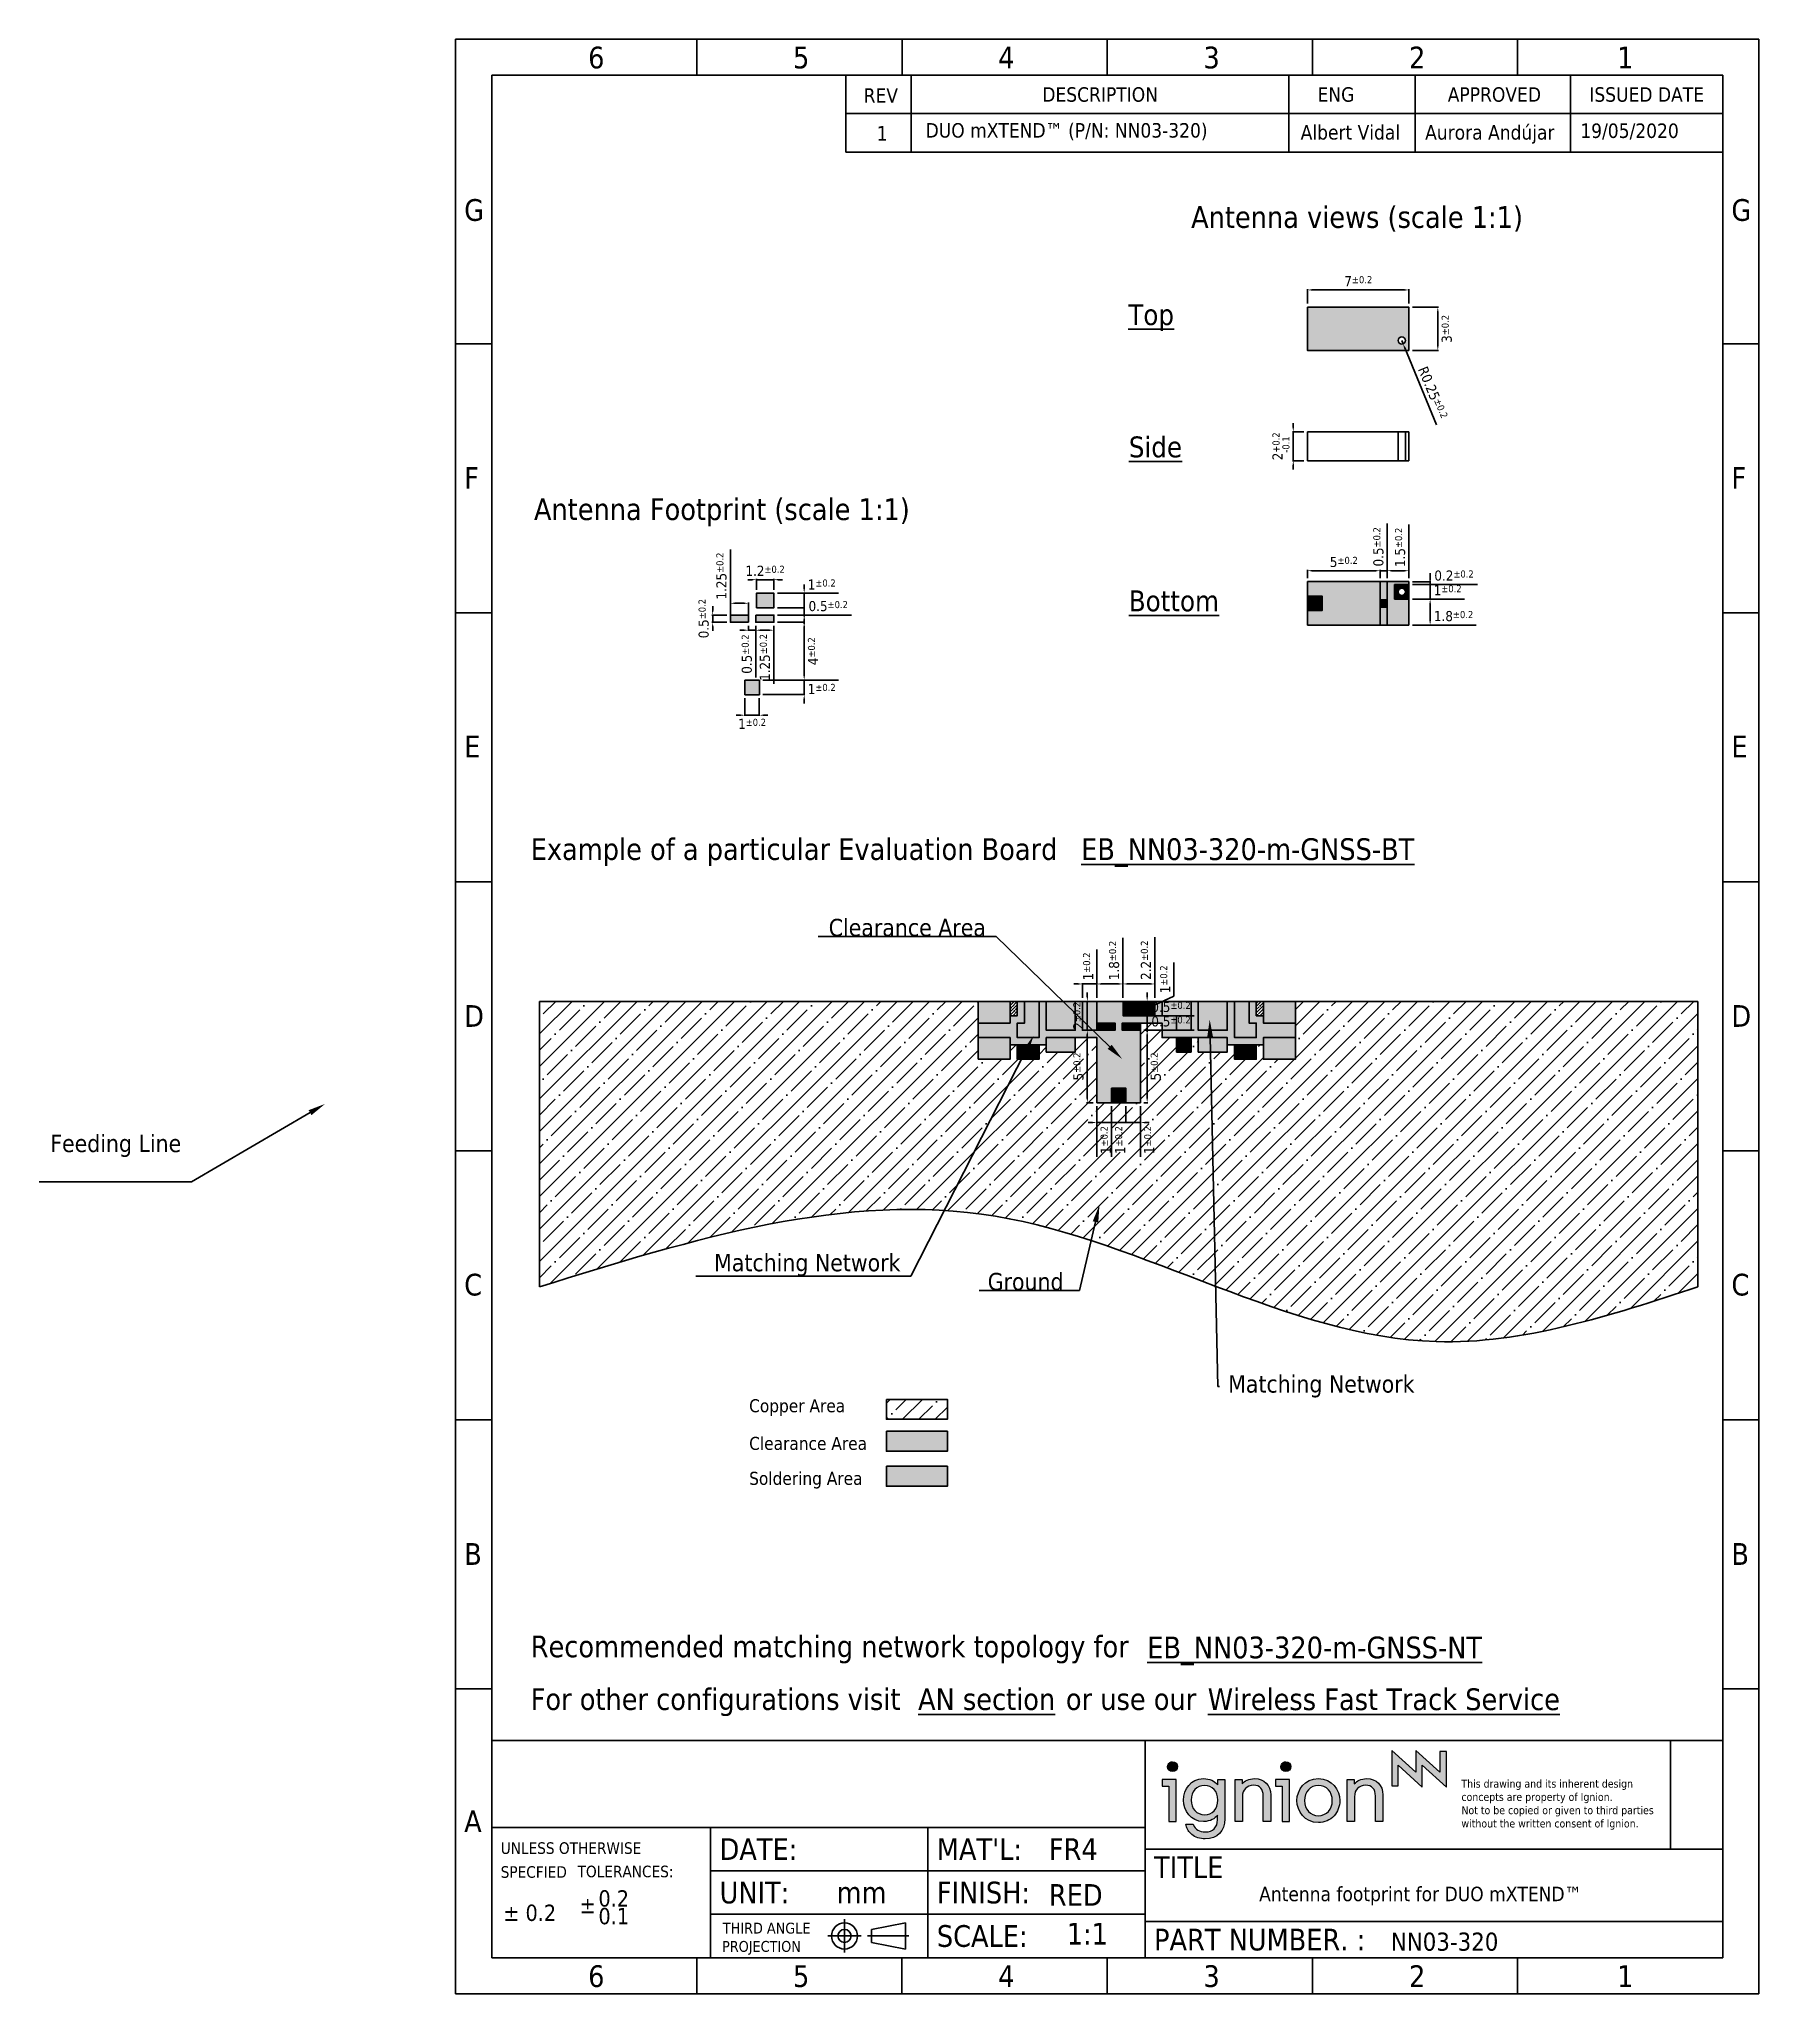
# Model space of a CAD drawing. Header units: millimetres. Extents: x 1362 to 1480, y 1256 to 1391.
import ezdxf
from ezdxf import colors
from ezdxf.entities.mleader import LeaderData, LeaderLine
from ezdxf.enums import TextEntityAlignment as Align
from ezdxf.math import Vec2, Vec3

# ---------------------------------------------------------------- set-up
doc = ezdxf.new("R2010")
doc.units = ezdxf.units.MM
doc.linetypes.add('ACAD_ISO02W100', pattern=[15, 12, -3])
doc.linetypes.add('HIDDEN', pattern=[0.2, 0.1, -0.1])
for name, color, linetype in [('00-BLACK', 250, 'Continuous'), ('ground plane', 8, 'Continuous'), ('NO COOPER AREA', 255, 'Continuous'), ('pads', 42, 'Continuous'), ('resin', 10, 'Continuous'), ('Text', 250, 'Continuous'), ('Vias', 7, 'Continuous')]:
    doc.layers.add(name, color=color, linetype=linetype)
for name, color, linetype, true_color in [('01-RED', 240, 'Continuous', 0xfc3344), ('Cooper', 115, 'HIDDEN', 0x5a8b71), ('logo', 7, 'Continuous', 0xfefefe), ('PADS COPPER', 43, 'Continuous', 0xd4b038)]:
    doc.layers.add(name, color=color, linetype=linetype, true_color=true_color)
doc.layers.add('DIMENSIONS', color=242, linetype='Continuous', plot=False)
doc.styles.add('Arial', font='arialbd.ttf')
doc.styles.get("Standard").update_dxf_attribs({"font": 'arialbd.ttf'})
doc.styles.add('WY', font='tahoma.ttf')
doc.dimstyles.new('AM_ISO', dxfattribs={"dimtxt": 1, "dimasz": 0.3, "dimexe": 0.05, "dimexo": 0.25, "dimgap": 0.25, "dimtad": 1, "dimdsep": 46, "dimtxsty": 'WY', "dimcen": 0, "dimclrd": 256, "dimclre": 256, "dimclrt": 256, "dimazin": 2, "dimtol": 1, "dimtp": 0.2, "dimtm": 0.2, "dimtfac": 0.7, "dimtix": 1, "dimtmove": 1, "dimatfit": 3, "dimfxl": 1, "dimtolj": 2, "dimlwd": -1, "dimlwe": -1, "dimarcsym": 0})

msp = doc.modelspace()

# ---------------------------------------------------------------- texts
at = {"style": 'WY'}
for s, height, p in [('6', 1.5, (1399.541, 1388.771)), ('5', 1.5, (1413.689, 1388.771)), ('4', 1.5, (1427.857, 1388.771)), ('3', 1.5, (1442.027, 1388.771)), ('2', 1.5, (1456.225, 1388.771)), ('1', 1.5, (1470.594, 1388.771)), ('G', 1.5, (1390.982, 1378.241)), ('G', 1.5, (1478.482, 1378.241)), ('F', 1.5, (1390.982, 1359.737)), ('F', 1.5, (1478.482, 1359.737)), ('E', 1.5, (1390.982, 1341.19)), ('E', 1.5, (1478.482, 1341.19)), ('%%UEB_NN03-320-m-GNSS-BT', 1.5, (1433.583, 1334.1)), ('D', 1.5, (1390.982, 1322.579)), ('D', 1.5, (1478.482, 1322.579)), ('C', 1.5, (1390.982, 1304.025)), ('C', 1.5, (1478.482, 1304.025)), ('Copper Area', 0.9, (1410.658, 1295.962)), ('Clearance Area', 0.9, (1410.66, 1293.362)), ('Soldering Area', 0.9, (1410.66, 1290.948)), ('B', 1.5, (1390.982, 1285.423)), ('B', 1.5, (1478.482, 1285.423)), ('Recommended matching network topology for', 1.5, (1395.577, 1279.042)), ('%%UEB_NN03-320-m-GNSS-NT', 1.5, (1438.148, 1278.969)), ('For other configurations visit', 1.5, (1395.572, 1275.402)), ('%%UAN section', 1.5, (1422.321, 1275.399)), ('or use our ', 1.5, (1432.531, 1275.402)), ('%%UWireless Fast Track Service', 1.5, (1442.325, 1275.393)), ('A', 1.5, (1390.982, 1266.969)), ('DATE:', 1.5, (1408.618, 1265.043)), ("MAT'L:", 1.5, (1423.618, 1265.043)), ('UNLESS OTHERWISE', 0.8, (1393.505, 1265.463)), ('TITLE', 1.5, (1438.618, 1263.793)), ('SPECFIED', 0.8, (1393.505, 1263.813)), ('TOLERANCES:', 0.8, (1398.813, 1263.848)), ('%%P', 1.125, (1398.955, 1261.368)), ('0.2', 1.125, (1400.254, 1261.826)), ('UNIT:', 1.5, (1408.618, 1262.043)), ('FINISH:', 1.5, (1423.618, 1262.043)), ('%%P 0.2', 1.125, (1393.685, 1260.833)), ('0.1', 1.125, (1400.254, 1260.604)), ('THIRD ANGLE', 0.75, (1408.843, 1259.961)), ('SCALE:', 1.5, (1423.618, 1259.043)), ('PART NUMBER. :', 1.5, (1438.618, 1258.793)), ('PROJECTION', 0.75, (1408.787, 1258.698)), ('6', 1.5, (1399.541, 1256.271)), ('5', 1.5, (1413.689, 1256.271)), ('4', 1.5, (1427.857, 1256.271)), ('3', 1.5, (1442.027, 1256.271)), ('2', 1.5, (1456.225, 1256.271)), ('1', 1.5, (1470.594, 1256.271))]:
    msp.add_text(s, height=height, dxfattribs=at).set_placement(p)
for s, p in [('REV', (1419.75, 1386.9)), ('DESCRIPTION', (1434.895, 1386.968)), ('ENG', (1451.176, 1386.968)), ('APPROVED', (1462.116, 1386.968)), ('ISSUED DATE', (1472.631, 1386.968))]:
    msp.add_text(s, height=1, dxfattribs=at).set_placement(p, align=Align.MIDDLE)
at = {"color": 251, "style": 'WY'}
for s, p in [('FR4', (1431.353, 1265.045)), ('1:1', (1432.586, 1259.198))]:
    msp.add_text(s, height=1.5, dxfattribs=at).set_placement(p)
at = {"attachment_point": 1, "style": 'WY'}
for s, insert, char_height, width in [('1', (1419.466, 1384.785), 1, 1.37605), (' {\\C240;\\c3485655;DUO mXTEND™ (P/N: NN03-320)}', (1422.465, 1384.991), 1, 25.39926), ('Albert Vidal', (1448.741, 1384.855), 1, 7.43075), ('Aurora Andújar', (1457.335, 1384.852), 1, 11.93243), ('19/05/2020', (1468.049, 1384.966), 1, 11.93243), ('Antenna footprint for {\\C240;\\c3485655;DUO mXTEND™}', (1445.874, 1263.196), 1, 25.05398), ('NN03-320', (1454.962, 1260.027), 1.25, 10.95449)]:
    msp.add_mtext(s, dxfattribs=dict(at, insert=insert, char_height=char_height, width=width))
at = {"lineweight": 0, "insert": (1459.84, 1270.588), "char_height": 0.55, "width": 29.45594, "attachment_point": 1, "style": 'WY'}
msp.add_mtext('This drawing and its inherent design \\Pconcepts are property of Ignion. \\PNot to be copied or given to third parties \\Pwithout the written consent of Ignion.', dxfattribs=at)
at = {"layer": 'resin', "color": 251, "style": 'WY'}
msp.add_text('RED', height=1.5, dxfattribs=at).set_placement((1431.353, 1261.876))
at = {"layer": 'Text', "style": 'WY'}
for s, height, p in [('Antenna views (scale 1:1) ', 1.5, (1441.176, 1377.755)), ('%%UTop', 1.44, (1436.839, 1371.044)), ('%%USide', 1.44, (1436.876, 1361.909)), ('Antenna Footprint (scale 1:1)', 1.5, (1395.8, 1357.578)), ('%%UBottom', 1.44, (1436.871, 1351.277)), ('Example of a particular Evaluation Board', 1.5, (1395.576, 1334.106))]:
    msp.add_text(s, height=height, dxfattribs=at).set_placement(p)
msp.add_attdef(' mm ', text=' mm ', height=1.5, dxfattribs=at).set_placement((1418.421, 1262.793), align=Align.MIDDLE)

# ---------------------------------------------------------------- blocks, each defined once
blk = doc.blocks.new('*D7')
at = {"layer": 'Defpoints', "color": 0}
for p in [(1408.14, 1350.52), (1409.36, 1351.02), (1409.36, 1350.52)]:
    blk.add_point(p, dxfattribs=at)
at = {"layer": 'DIMENSIONS'}
for p, q in [((1408.14, 1351.32), (1408.14, 1351.62)), ((1409.11, 1351.02), (1408.09, 1351.02)), ((1409.11, 1350.52), (1408.09, 1350.52)), ((1408.14, 1351.02), (1408.14, 1350.52)), ((1408.14, 1350.22), (1408.14, 1349.92))]:
    blk.add_line(p, q, dxfattribs=at)
for points in [[(1408.09, 1351.32), (1408.19, 1351.32), (1408.14, 1351.02)], [(1408.09, 1350.22), (1408.19, 1350.22), (1408.14, 1350.52)]]:
    blk.add_solid(points, dxfattribs=at)
at = {"layer": 'DIMENSIONS', "insert": (1407.52, 1350.77), "char_height": 0.7, "attachment_point": 5, "rotation": 90, "style": 'WY'}
blk.add_mtext('\\A2;0.5{\\H0.490000;±0.2}', dxfattribs=at)
blk = doc.blocks.new('*D8')
at = {"layer": 'Defpoints', "color": 0}
for p in [(1410.61, 1351.83), (1409.36, 1350.52), (1410.61, 1350.52)]:
    blk.add_point(p, dxfattribs=at)
at = {"layer": 'DIMENSIONS'}
for p, q in [((1409.36, 1350.77), (1409.36, 1355.54)), ((1410.31, 1351.83), (1409.66, 1351.83)), ((1410.61, 1350.77), (1410.61, 1351.88))]:
    blk.add_line(p, q, dxfattribs=at)
for points in [[(1409.66, 1351.88), (1409.66, 1351.78), (1409.36, 1351.83)], [(1410.31, 1351.88), (1410.31, 1351.78), (1410.61, 1351.83)]]:
    blk.add_solid(points, dxfattribs=at)
at = {"layer": 'DIMENSIONS', "insert": (1408.75, 1353.71), "char_height": 0.7, "attachment_point": 5, "rotation": 90, "style": 'WY'}
blk.add_mtext('\\A2;1.25{\\H0.490000;±0.2}', dxfattribs=at)
blk = doc.blocks.new('*D9')
at = {"layer": 'Defpoints', "color": 0}
for p in [(1410.61, 1350.52), (1411.11, 1350.52), (1411.11, 1349.97)]:
    blk.add_point(p, dxfattribs=at)
at = {"layer": 'DIMENSIONS'}
for p, q in [((1410.61, 1350.27), (1410.61, 1349.92)), ((1411.11, 1350.27), (1411.11, 1346.71)), ((1410.31, 1349.97), (1410.01, 1349.97)), ((1410.61, 1349.97), (1411.11, 1349.97)), ((1411.41, 1349.97), (1411.71, 1349.97))]:
    blk.add_line(p, q, dxfattribs=at)
for points in [[(1410.31, 1350.02), (1410.31, 1349.92), (1410.61, 1349.97)], [(1411.41, 1350.02), (1411.41, 1349.92), (1411.11, 1349.97)]]:
    blk.add_solid(points, dxfattribs=at)
at = {"layer": 'DIMENSIONS', "insert": (1410.5, 1348.32), "char_height": 0.7, "attachment_point": 5, "rotation": 90, "style": 'WY'}
blk.add_mtext('\\A2;0.5{\\H0.490000;±0.2}', dxfattribs=at)
blk = doc.blocks.new('*D10')
at = {"layer": 'Defpoints', "color": 0}
for p in [(1411.11, 1350.52), (1412.36, 1350.52), (1412.36, 1349.97)]:
    blk.add_point(p, dxfattribs=at)
at = {"layer": 'DIMENSIONS'}
for p, q in [((1411.11, 1350.27), (1411.11, 1349.92)), ((1412.36, 1350.27), (1412.36, 1346.26)), ((1411.41, 1349.97), (1412.06, 1349.97))]:
    blk.add_line(p, q, dxfattribs=at)
for points in [[(1411.41, 1350.02), (1411.41, 1349.92), (1411.11, 1349.97)], [(1412.06, 1350.02), (1412.06, 1349.92), (1412.36, 1349.97)]]:
    blk.add_solid(points, dxfattribs=at)
at = {"layer": 'DIMENSIONS', "insert": (1411.75, 1348.09), "char_height": 0.7, "attachment_point": 5, "rotation": 90, "style": 'WY'}
blk.add_mtext('\\A2;1.25{\\H0.490000;±0.2}', dxfattribs=at)
blk = doc.blocks.new('*D11')
at = {"layer": 'Defpoints', "color": 0}
for p in [(1411.36, 1346.52), (1411.36, 1345.52), (1414.46, 1345.52)]:
    blk.add_point(p, dxfattribs=at)
at = {"layer": 'DIMENSIONS'}
for p, q in [((1411.61, 1346.52), (1416.83, 1346.52)), ((1414.46, 1346.82), (1414.46, 1347.12)), ((1414.46, 1345.52), (1414.46, 1346.52)), ((1411.61, 1345.52), (1414.51, 1345.52)), ((1414.46, 1345.22), (1414.46, 1344.92))]:
    blk.add_line(p, q, dxfattribs=at)
for points in [[(1414.41, 1346.82), (1414.51, 1346.82), (1414.46, 1346.52)], [(1414.41, 1345.22), (1414.51, 1345.22), (1414.46, 1345.52)]]:
    blk.add_solid(points, dxfattribs=at)
at = {"layer": 'DIMENSIONS', "insert": (1415.67, 1345.91), "char_height": 0.7, "attachment_point": 5, "style": 'WY'}
blk.add_mtext('\\A2;1{\\H0.490000;±0.2}', dxfattribs=at)
blk = doc.blocks.new('*D12')
at = {"layer": 'Defpoints', "color": 0}
for p in [(1410.36, 1345.52), (1411.36, 1345.52), (1411.36, 1344.1)]:
    blk.add_point(p, dxfattribs=at)
at = {"layer": 'DIMENSIONS'}
for p, q in [((1410.36, 1345.27), (1410.36, 1344.05)), ((1411.36, 1345.27), (1411.36, 1344.05)), ((1410.06, 1344.1), (1409.76, 1344.1)), ((1410.36, 1344.1), (1411.36, 1344.1)), ((1411.66, 1344.1), (1411.96, 1344.1))]:
    blk.add_line(p, q, dxfattribs=at)
for points in [[(1410.06, 1344.15), (1410.06, 1344.05), (1410.36, 1344.1)], [(1411.66, 1344.15), (1411.66, 1344.05), (1411.36, 1344.1)]]:
    blk.add_solid(points, dxfattribs=at)
at = {"layer": 'DIMENSIONS', "insert": (1410.86, 1343.5), "char_height": 0.7, "attachment_point": 5, "style": 'WY'}
blk.add_mtext('\\A2;1{\\H0.490000;±0.2}', dxfattribs=at)
blk = doc.blocks.new('*D13')
at = {"layer": 'Defpoints', "color": 0}
for p in [(1411.16, 1353.46), (1411.16, 1352.52), (1412.36, 1352.52)]:
    blk.add_point(p, dxfattribs=at)
at = {"layer": 'DIMENSIONS'}
for p, q in [((1410.86, 1353.46), (1410.56, 1353.46)), ((1411.16, 1352.77), (1411.16, 1353.51)), ((1412.36, 1353.46), (1411.16, 1353.46)), ((1412.36, 1352.77), (1412.36, 1353.51)), ((1412.66, 1353.46), (1412.96, 1353.46))]:
    blk.add_line(p, q, dxfattribs=at)
for points in [[(1410.86, 1353.51), (1410.86, 1353.41), (1411.16, 1353.46)], [(1412.66, 1353.51), (1412.66, 1353.41), (1412.36, 1353.46)]]:
    blk.add_solid(points, dxfattribs=at)
at = {"layer": 'DIMENSIONS', "insert": (1411.76, 1354.07), "char_height": 0.7, "attachment_point": 5, "style": 'WY'}
blk.add_mtext('\\A2;1.2{\\H0.490000;±0.2}', dxfattribs=at)
blk = doc.blocks.new('*D14')
at = {"layer": 'Defpoints', "color": 0}
for p in [(1412.36, 1352.52), (1412.36, 1351.52), (1414.46, 1351.52)]:
    blk.add_point(p, dxfattribs=at)
at = {"layer": 'DIMENSIONS'}
for p, q in [((1414.46, 1352.82), (1414.46, 1353.12)), ((1412.61, 1352.52), (1416.83, 1352.52)), ((1412.61, 1351.52), (1414.51, 1351.52)), ((1414.46, 1351.52), (1414.46, 1352.52)), ((1414.46, 1351.22), (1414.46, 1350.92))]:
    blk.add_line(p, q, dxfattribs=at)
for points in [[(1414.41, 1352.82), (1414.51, 1352.82), (1414.46, 1352.52)], [(1414.41, 1351.22), (1414.51, 1351.22), (1414.46, 1351.52)]]:
    blk.add_solid(points, dxfattribs=at)
at = {"layer": 'DIMENSIONS', "insert": (1415.67, 1353.12), "char_height": 0.7, "attachment_point": 5, "style": 'WY'}
blk.add_mtext('\\A2;1{\\H0.490000;±0.2}', dxfattribs=at)
blk = doc.blocks.new('*D15')
at = {"layer": 'Defpoints', "color": 0}
for p in [(1412.36, 1351.52), (1412.36, 1351.02), (1414.46, 1351.02)]:
    blk.add_point(p, dxfattribs=at)
at = {"layer": 'DIMENSIONS'}
for p, q in [((1412.61, 1351.52), (1414.51, 1351.52)), ((1414.46, 1351.82), (1414.46, 1352.12)), ((1414.46, 1351.52), (1414.46, 1351.02)), ((1412.61, 1351.02), (1417.72, 1351.02)), ((1414.46, 1350.72), (1414.46, 1350.42))]:
    blk.add_line(p, q, dxfattribs=at)
for points in [[(1414.41, 1351.82), (1414.51, 1351.82), (1414.46, 1351.52)], [(1414.41, 1350.72), (1414.51, 1350.72), (1414.46, 1351.02)]]:
    blk.add_solid(points, dxfattribs=at)
at = {"layer": 'DIMENSIONS', "insert": (1416.12, 1351.63), "char_height": 0.7, "attachment_point": 5, "style": 'WY'}
blk.add_mtext('\\A2;0.5{\\H0.490000;±0.2}', dxfattribs=at)
blk = doc.blocks.new('*D16')
at = {"layer": 'Defpoints', "color": 0}
for p in [(1412.36, 1350.52), (1411.39, 1346.52), (1414.46, 1346.52)]:
    blk.add_point(p, dxfattribs=at)
at = {"layer": 'DIMENSIONS'}
for p, q in [((1412.61, 1350.52), (1414.51, 1350.52)), ((1414.46, 1350.22), (1414.46, 1346.82)), ((1411.64, 1346.52), (1414.51, 1346.52))]:
    blk.add_line(p, q, dxfattribs=at)
for points in [[(1414.41, 1350.22), (1414.51, 1350.22), (1414.46, 1350.52)], [(1414.41, 1346.82), (1414.51, 1346.82), (1414.46, 1346.52)]]:
    blk.add_solid(points, dxfattribs=at)
at = {"layer": 'DIMENSIONS', "insert": (1415.07, 1348.52), "char_height": 0.7, "attachment_point": 5, "rotation": 90, "style": 'WY'}
blk.add_mtext('\\A2;4{\\H0.490000;±0.2}', dxfattribs=at)
blk = doc.blocks.new('*D17')
at = {"layer": 'Defpoints', "color": 0}
for p in [(1456.22, 1373.47), (1449.22, 1372.28), (1456.22, 1372.28)]:
    blk.add_point(p, dxfattribs=at)
at = {"layer": 'DIMENSIONS'}
for p, q in [((1449.22, 1372.53), (1449.22, 1373.52)), ((1449.52, 1373.47), (1455.92, 1373.47)), ((1456.22, 1372.53), (1456.22, 1373.52))]:
    blk.add_line(p, q, dxfattribs=at)
for points in [[(1449.52, 1373.52), (1449.52, 1373.42), (1449.22, 1373.47)], [(1455.92, 1373.52), (1455.92, 1373.42), (1456.22, 1373.47)]]:
    blk.add_solid(points, dxfattribs=at)
at = {"layer": 'DIMENSIONS', "insert": (1452.72, 1374.07), "char_height": 0.7, "attachment_point": 5, "style": 'WY'}
blk.add_mtext('\\A2;7{\\H0.490000;±0.2}', dxfattribs=at)
blk = doc.blocks.new('*D18')
at = {"layer": 'Defpoints', "color": 0}
for p in [(1456.22, 1372.28), (1456.22, 1369.28), (1458.21, 1369.28)]:
    blk.add_point(p, dxfattribs=at)
at = {"layer": 'DIMENSIONS'}
for p, q in [((1456.47, 1372.28), (1458.26, 1372.28)), ((1458.21, 1371.98), (1458.21, 1369.58)), ((1456.47, 1369.28), (1458.26, 1369.28))]:
    blk.add_line(p, q, dxfattribs=at)
for points in [[(1458.16, 1371.98), (1458.26, 1371.98), (1458.21, 1372.28)], [(1458.16, 1369.58), (1458.26, 1369.58), (1458.21, 1369.28)]]:
    blk.add_solid(points, dxfattribs=at)
at = {"layer": 'DIMENSIONS', "insert": (1458.83, 1370.78), "char_height": 0.7, "attachment_point": 5, "rotation": 90, "style": 'WY'}
blk.add_mtext('\\A2;3{\\H0.490000;±0.2}', dxfattribs=at)
blk = doc.blocks.new('*D19')
at = {"layer": 'Defpoints', "color": 0}
for p in [(1455.72, 1369.98), (1455.81, 1369.74)]:
    blk.add_point(p, dxfattribs=at)
at = {"layer": 'DIMENSIONS'}
for p, q in [((1455.72, 1369.98), (1455.81, 1369.74)), ((1458.12, 1364.15), (1455.93, 1369.47))]:
    blk.add_line(p, q, dxfattribs=at)
blk.add_solid([(1455.98, 1369.49), (1455.88, 1369.45), (1455.81, 1369.74)], dxfattribs=at)
at = {"layer": 'DIMENSIONS', "insert": (1457.87, 1366.37), "char_height": 0.7, "attachment_point": 5, "rotation": 292.4083, "style": 'WY'}
blk.add_mtext('\\A2;R0.25{\\H0.490000;±0.2}', dxfattribs=at)
blk = doc.blocks.new('*D20')
at = {"layer": 'Defpoints', "color": 0}
for p in [(1449.22, 1363.67), (1448.23, 1361.67), (1449.22, 1361.67)]:
    blk.add_point(p, dxfattribs=at)
at = {"layer": 'DIMENSIONS'}
for p, q in [((1448.97, 1363.67), (1448.18, 1363.67)), ((1448.23, 1363.97), (1448.23, 1364.27)), ((1448.23, 1363.67), (1448.23, 1361.67)), ((1448.97, 1361.67), (1448.18, 1361.67)), ((1448.23, 1361.37), (1448.23, 1361.07))]:
    blk.add_line(p, q, dxfattribs=at)
for points in [[(1448.18, 1363.97), (1448.28, 1363.97), (1448.23, 1363.67)], [(1448.18, 1361.37), (1448.28, 1361.37), (1448.23, 1361.67)]]:
    blk.add_solid(points, dxfattribs=at)
at = {"layer": 'DIMENSIONS', "insert": (1447.38, 1362.67), "char_height": 0.7, "attachment_point": 5, "rotation": 90, "style": 'WY'}
blk.add_mtext('\\A2;2{\\H0.490000;\\S+0.2^ -0.1;}', dxfattribs=at)
blk = doc.blocks.new('*D21')
at = {"layer": 'Defpoints', "color": 0}
for p in [(1454.22, 1354.08), (1449.22, 1353.32), (1454.22, 1353.32)]:
    blk.add_point(p, dxfattribs=at)
at = {"layer": 'DIMENSIONS'}
for p, q in [((1449.22, 1353.57), (1449.22, 1354.13)), ((1449.52, 1354.08), (1453.92, 1354.08)), ((1454.22, 1353.57), (1454.22, 1354.13))]:
    blk.add_line(p, q, dxfattribs=at)
for points in [[(1449.52, 1354.13), (1449.52, 1354.03), (1449.22, 1354.08)], [(1453.92, 1354.13), (1453.92, 1354.03), (1454.22, 1354.08)]]:
    blk.add_solid(points, dxfattribs=at)
at = {"layer": 'DIMENSIONS', "insert": (1451.72, 1354.68), "char_height": 0.7, "attachment_point": 5, "style": 'WY'}
blk.add_mtext('\\A2;5{\\H0.490000;±0.2}', dxfattribs=at)
blk = doc.blocks.new('*D22')
at = {"layer": 'Defpoints', "color": 0}
for p in [(1454.72, 1354.08), (1454.22, 1353.32), (1454.72, 1353.32)]:
    blk.add_point(p, dxfattribs=at)
at = {"layer": 'DIMENSIONS'}
for p, q in [((1454.72, 1353.57), (1454.72, 1357.33)), ((1453.92, 1354.08), (1453.62, 1354.08)), ((1454.22, 1353.57), (1454.22, 1354.13)), ((1454.22, 1354.08), (1454.72, 1354.08)), ((1455.02, 1354.08), (1455.32, 1354.08))]:
    blk.add_line(p, q, dxfattribs=at)
for points in [[(1453.92, 1354.13), (1453.92, 1354.03), (1454.22, 1354.08)], [(1455.02, 1354.13), (1455.02, 1354.03), (1454.72, 1354.08)]]:
    blk.add_solid(points, dxfattribs=at)
at = {"layer": 'DIMENSIONS', "insert": (1454.11, 1355.73), "char_height": 0.7, "attachment_point": 5, "rotation": 90, "style": 'WY'}
blk.add_mtext('\\A2;0.5{\\H0.490000;±0.2}', dxfattribs=at)
blk = doc.blocks.new('*D23')
at = {"layer": 'Defpoints', "color": 0}
for p in [(1456.22, 1354.08), (1454.72, 1353.32), (1456.22, 1353.32)]:
    blk.add_point(p, dxfattribs=at)
at = {"layer": 'DIMENSIONS'}
for p, q in [((1456.22, 1353.57), (1456.22, 1357.26)), ((1454.72, 1353.57), (1454.72, 1354.13)), ((1455.02, 1354.08), (1455.92, 1354.08))]:
    blk.add_line(p, q, dxfattribs=at)
for points in [[(1455.02, 1354.13), (1455.02, 1354.03), (1454.72, 1354.08)], [(1455.92, 1354.13), (1455.92, 1354.03), (1456.22, 1354.08)]]:
    blk.add_solid(points, dxfattribs=at)
at = {"layer": 'DIMENSIONS', "insert": (1455.61, 1355.69), "char_height": 0.7, "attachment_point": 5, "rotation": 90, "style": 'WY'}
blk.add_mtext('\\A2;1.5{\\H0.490000;±0.2}', dxfattribs=at)
blk = doc.blocks.new('*D24')
at = {"layer": 'Defpoints', "color": 0}
for p in [(1456.22, 1353.32), (1456.22, 1353.12), (1457.68, 1353.12)]:
    blk.add_point(p, dxfattribs=at)
at = {"layer": 'DIMENSIONS'}
for p, q in [((1456.47, 1353.32), (1457.73, 1353.32)), ((1456.47, 1353.12), (1460.94, 1353.12)), ((1457.68, 1353.62), (1457.68, 1353.92)), ((1457.68, 1353.32), (1457.68, 1353.12)), ((1457.68, 1352.82), (1457.68, 1352.52))]:
    blk.add_line(p, q, dxfattribs=at)
for points in [[(1457.63, 1353.62), (1457.73, 1353.62), (1457.68, 1353.32)], [(1457.63, 1352.82), (1457.73, 1352.82), (1457.68, 1353.12)]]:
    blk.add_solid(points, dxfattribs=at)
at = {"layer": 'DIMENSIONS', "insert": (1459.33, 1353.74), "char_height": 0.7, "attachment_point": 5, "style": 'WY'}
blk.add_mtext('\\A2;0.2{\\H0.490000;±0.2}', dxfattribs=at)
blk = doc.blocks.new('*D25')
at = {"layer": 'Defpoints', "color": 0}
for p in [(1456.22, 1353.12), (1456.22, 1352.12), (1457.68, 1352.12)]:
    blk.add_point(p, dxfattribs=at)
at = {"layer": 'DIMENSIONS'}
for p, q in [((1456.47, 1353.12), (1457.73, 1353.12)), ((1457.68, 1353.42), (1457.68, 1353.72)), ((1457.68, 1353.12), (1457.68, 1352.12)), ((1456.47, 1352.12), (1460.05, 1352.12)), ((1457.68, 1351.82), (1457.68, 1351.52))]:
    blk.add_line(p, q, dxfattribs=at)
for points in [[(1457.63, 1353.42), (1457.73, 1353.42), (1457.68, 1353.12)], [(1457.63, 1351.82), (1457.73, 1351.82), (1457.68, 1352.12)]]:
    blk.add_solid(points, dxfattribs=at)
at = {"layer": 'DIMENSIONS', "insert": (1458.89, 1352.73), "char_height": 0.7, "attachment_point": 5, "style": 'WY'}
blk.add_mtext('\\A2;1{\\H0.490000;±0.2}', dxfattribs=at)
blk = doc.blocks.new('*D26')
at = {"layer": 'Defpoints', "color": 0}
for p in [(1456.22, 1352.12), (1456.22, 1350.32), (1457.68, 1350.32)]:
    blk.add_point(p, dxfattribs=at)
at = {"layer": 'DIMENSIONS'}
for p, q in [((1456.47, 1352.12), (1457.73, 1352.12)), ((1457.68, 1351.82), (1457.68, 1350.62)), ((1456.47, 1350.32), (1460.87, 1350.32))]:
    blk.add_line(p, q, dxfattribs=at)
for points in [[(1457.63, 1351.82), (1457.73, 1351.82), (1457.68, 1352.12)], [(1457.63, 1350.62), (1457.73, 1350.62), (1457.68, 1350.32)]]:
    blk.add_solid(points, dxfattribs=at)
at = {"layer": 'DIMENSIONS', "insert": (1459.3, 1350.94), "char_height": 0.7, "attachment_point": 5, "style": 'WY'}
blk.add_mtext('\\A2;1.8{\\H0.490000;±0.2}', dxfattribs=at)
blk = doc.blocks.new('*D27')
at = {"layer": 'Defpoints', "color": 0}
for p in [(1434.67, 1325.54), (1433.67, 1324.34), (1434.67, 1324.34)]:
    blk.add_point(p, dxfattribs=at)
at = {"layer": 'DIMENSIONS'}
for p, q in [((1434.67, 1324.59), (1434.67, 1327.91)), ((1433.37, 1325.54), (1433.07, 1325.54)), ((1433.67, 1324.59), (1433.67, 1325.59)), ((1433.67, 1325.54), (1434.67, 1325.54)), ((1434.97, 1325.54), (1435.27, 1325.54))]:
    blk.add_line(p, q, dxfattribs=at)
for points in [[(1433.37, 1325.59), (1433.37, 1325.49), (1433.67, 1325.54)], [(1434.97, 1325.59), (1434.97, 1325.49), (1434.67, 1325.54)]]:
    blk.add_solid(points, dxfattribs=at)
at = {"layer": 'DIMENSIONS', "insert": (1434.07, 1326.75), "char_height": 0.7, "attachment_point": 5, "rotation": 90, "style": 'WY'}
blk.add_mtext('\\A2;1{\\H0.490000;±0.2}', dxfattribs=at)
blk = doc.blocks.new('*D28')
at = {"layer": 'Defpoints', "color": 0}
for p in [(1436.47, 1325.54), (1434.67, 1324.34), (1436.47, 1324.34)]:
    blk.add_point(p, dxfattribs=at)
at = {"layer": 'DIMENSIONS'}
for p, q in [((1436.47, 1324.59), (1436.47, 1328.72)), ((1434.67, 1324.59), (1434.67, 1325.59)), ((1434.97, 1325.54), (1436.17, 1325.54))]:
    blk.add_line(p, q, dxfattribs=at)
for points in [[(1434.97, 1325.59), (1434.97, 1325.49), (1434.67, 1325.54)], [(1436.17, 1325.59), (1436.17, 1325.49), (1436.47, 1325.54)]]:
    blk.add_solid(points, dxfattribs=at)
at = {"layer": 'DIMENSIONS', "insert": (1435.86, 1327.16), "char_height": 0.7, "attachment_point": 5, "rotation": 90, "style": 'WY'}
blk.add_mtext('\\A2;1.8{\\H0.490000;±0.2}', dxfattribs=at)
blk = doc.blocks.new('*D29')
at = {"layer": 'Defpoints', "color": 0}
for p in [(1438.67, 1325.54), (1436.47, 1324.34), (1438.67, 1324.34)]:
    blk.add_point(p, dxfattribs=at)
at = {"layer": 'DIMENSIONS'}
for p, q in [((1438.67, 1324.59), (1438.67, 1328.78)), ((1436.47, 1324.59), (1436.47, 1325.59)), ((1436.77, 1325.54), (1438.37, 1325.54))]:
    blk.add_line(p, q, dxfattribs=at)
for points in [[(1436.77, 1325.59), (1436.77, 1325.49), (1436.47, 1325.54)], [(1438.37, 1325.59), (1438.37, 1325.49), (1438.67, 1325.54)]]:
    blk.add_solid(points, dxfattribs=at)
at = {"layer": 'DIMENSIONS', "insert": (1438.06, 1327.18), "char_height": 0.7, "attachment_point": 5, "rotation": 90, "style": 'WY'}
blk.add_mtext('\\A2;2.2{\\H0.490000;±0.2}', dxfattribs=at)
blk = doc.blocks.new('*D30')
at = {"layer": 'Defpoints', "color": 0}
for p in [(1434.67, 1324.34), (1434.01, 1322.34), (1434.67, 1322.34)]:
    blk.add_point(p, dxfattribs=at)
at = {"layer": 'DIMENSIONS'}
for p, q in [((1434.01, 1324.64), (1434.01, 1324.94)), ((1434.42, 1324.34), (1433.96, 1324.34)), ((1434.01, 1324.34), (1434.01, 1322.34)), ((1434.42, 1322.34), (1433.96, 1322.34)), ((1434.01, 1322.04), (1434.01, 1321.74))]:
    blk.add_line(p, q, dxfattribs=at)
for points in [[(1433.96, 1324.64), (1434.06, 1324.64), (1434.01, 1324.34)], [(1433.96, 1322.04), (1434.06, 1322.04), (1434.01, 1322.34)]]:
    blk.add_solid(points, dxfattribs=at)
at = {"layer": 'DIMENSIONS', "insert": (1433.39, 1323.34), "char_height": 0.7, "attachment_point": 5, "rotation": 90, "style": 'WY'}
blk.add_mtext('\\A2;2{\\H0.490000;±0.2}', dxfattribs=at)
blk = doc.blocks.new('*D31')
at = {"layer": 'Defpoints', "color": 0}
for p in [(1434.67, 1322.34), (1434.01, 1317.34), (1434.67, 1317.34)]:
    blk.add_point(p, dxfattribs=at)
at = {"layer": 'DIMENSIONS'}
for p, q in [((1434.42, 1322.34), (1433.96, 1322.34)), ((1434.01, 1322.04), (1434.01, 1317.64)), ((1434.42, 1317.34), (1433.96, 1317.34))]:
    blk.add_line(p, q, dxfattribs=at)
for points in [[(1433.96, 1322.04), (1434.06, 1322.04), (1434.01, 1322.34)], [(1433.96, 1317.64), (1434.06, 1317.64), (1434.01, 1317.34)]]:
    blk.add_solid(points, dxfattribs=at)
at = {"layer": 'DIMENSIONS', "insert": (1433.4, 1319.84), "char_height": 0.7, "attachment_point": 5, "rotation": 90, "style": 'WY'}
blk.add_mtext('\\A2;5{\\H0.490000;±0.2}', dxfattribs=at)
blk = doc.blocks.new('*D32')
at = {"layer": 'Defpoints', "color": 0}
for p in [(1434.67, 1317.34), (1435.67, 1317.34), (1435.67, 1315.97)]:
    blk.add_point(p, dxfattribs=at)
at = {"layer": 'DIMENSIONS'}
for p, q in [((1434.67, 1317.09), (1434.67, 1313.6)), ((1435.67, 1317.09), (1435.67, 1315.92)), ((1434.37, 1315.97), (1434.07, 1315.97)), ((1435.67, 1315.97), (1434.67, 1315.97)), ((1435.97, 1315.97), (1436.27, 1315.97))]:
    blk.add_line(p, q, dxfattribs=at)
for points in [[(1434.37, 1316.02), (1434.37, 1315.92), (1434.67, 1315.97)], [(1435.97, 1316.02), (1435.97, 1315.92), (1435.67, 1315.97)]]:
    blk.add_solid(points, dxfattribs=at)
at = {"layer": 'DIMENSIONS', "insert": (1435.28, 1314.76), "char_height": 0.7, "attachment_point": 5, "rotation": 90, "style": 'WY'}
blk.add_mtext('\\A2;1{\\H0.490000;±0.2}', dxfattribs=at)
blk = doc.blocks.new('*D33')
at = {"layer": 'Defpoints', "color": 0}
for p in [(1435.67, 1317.34), (1436.67, 1317.34), (1436.67, 1315.97)]:
    blk.add_point(p, dxfattribs=at)
at = {"layer": 'DIMENSIONS'}
for p, q in [((1435.67, 1317.09), (1435.67, 1313.6)), ((1436.67, 1317.09), (1436.67, 1315.92)), ((1435.37, 1315.97), (1435.07, 1315.97)), ((1436.67, 1315.97), (1435.67, 1315.97)), ((1436.97, 1315.97), (1437.27, 1315.97))]:
    blk.add_line(p, q, dxfattribs=at)
for points in [[(1435.37, 1316.02), (1435.37, 1315.92), (1435.67, 1315.97)], [(1436.97, 1316.02), (1436.97, 1315.92), (1436.67, 1315.97)]]:
    blk.add_solid(points, dxfattribs=at)
at = {"layer": 'DIMENSIONS', "insert": (1436.28, 1314.76), "char_height": 0.7, "attachment_point": 5, "rotation": 90, "style": 'WY'}
blk.add_mtext('\\A2;1{\\H0.490000;±0.2}', dxfattribs=at)
blk = doc.blocks.new('*D34')
at = {"layer": 'Defpoints', "color": 0}
for p in [(1436.67, 1317.34), (1437.67, 1317.34), (1437.67, 1315.97)]:
    blk.add_point(p, dxfattribs=at)
at = {"layer": 'DIMENSIONS'}
for p, q in [((1436.67, 1317.09), (1436.67, 1315.92)), ((1437.67, 1317.09), (1437.67, 1313.6)), ((1436.37, 1315.97), (1436.07, 1315.97)), ((1436.67, 1315.97), (1437.67, 1315.97)), ((1437.97, 1315.97), (1438.27, 1315.97))]:
    blk.add_line(p, q, dxfattribs=at)
for points in [[(1436.37, 1316.02), (1436.37, 1315.92), (1436.67, 1315.97)], [(1437.97, 1316.02), (1437.97, 1315.92), (1437.67, 1315.97)]]:
    blk.add_solid(points, dxfattribs=at)
at = {"layer": 'DIMENSIONS', "insert": (1438.28, 1314.76), "char_height": 0.7, "attachment_point": 5, "rotation": 90, "style": 'WY'}
blk.add_mtext('\\A2;1{\\H0.490000;±0.2}', dxfattribs=at)
blk = doc.blocks.new('*D35')
at = {"layer": 'Defpoints', "color": 0}
for p in [(1437.67, 1322.34), (1438.14, 1322.34), (1437.67, 1317.34)]:
    blk.add_point(p, dxfattribs=at)
at = {"layer": 'DIMENSIONS'}
for p, q in [((1437.92, 1322.34), (1438.19, 1322.34)), ((1438.14, 1317.64), (1438.14, 1322.04)), ((1437.92, 1317.34), (1438.19, 1317.34))]:
    blk.add_line(p, q, dxfattribs=at)
for points in [[(1438.09, 1322.04), (1438.19, 1322.04), (1438.14, 1322.34)], [(1438.09, 1317.64), (1438.19, 1317.64), (1438.14, 1317.34)]]:
    blk.add_solid(points, dxfattribs=at)
at = {"layer": 'DIMENSIONS', "insert": (1438.74, 1319.84), "char_height": 0.7, "attachment_point": 5, "rotation": 90, "style": 'WY'}
blk.add_mtext('\\A2;5{\\H0.490000;±0.2}', dxfattribs=at)
blk = doc.blocks.new('*D36')
at = {"layer": 'Defpoints', "color": 0}
for p in [(1437.67, 1322.84), (1437.67, 1322.34), (1438.14, 1322.84)]:
    blk.add_point(p, dxfattribs=at)
at = {"layer": 'DIMENSIONS'}
for p, q in [((1438.14, 1323.14), (1438.14, 1323.44)), ((1437.92, 1322.84), (1438.19, 1322.84)), ((1437.92, 1322.34), (1441.39, 1322.34)), ((1438.14, 1322.84), (1438.14, 1322.34)), ((1438.14, 1322.04), (1438.14, 1321.74))]:
    blk.add_line(p, q, dxfattribs=at)
for points in [[(1438.09, 1323.14), (1438.19, 1323.14), (1438.14, 1322.84)], [(1438.09, 1322.04), (1438.19, 1322.04), (1438.14, 1322.34)]]:
    blk.add_solid(points, dxfattribs=at)
at = {"layer": 'DIMENSIONS', "insert": (1439.79, 1322.95), "char_height": 0.7, "attachment_point": 5, "style": 'WY'}
blk.add_mtext('\\A2;0.5{\\H0.490000;±0.2}', dxfattribs=at)
blk = doc.blocks.new('*D37')
at = {"layer": 'Defpoints', "color": 0}
for p in [(1437.67, 1323.34), (1438.14, 1323.34), (1437.67, 1322.84)]:
    blk.add_point(p, dxfattribs=at)
at = {"layer": 'DIMENSIONS'}
for p, q in [((1437.92, 1323.34), (1441.39, 1323.34)), ((1438.14, 1323.64), (1438.14, 1323.94)), ((1438.14, 1322.84), (1438.14, 1323.34)), ((1437.92, 1322.84), (1438.19, 1322.84)), ((1438.14, 1322.54), (1438.14, 1322.24))]:
    blk.add_line(p, q, dxfattribs=at)
for points in [[(1438.09, 1323.64), (1438.19, 1323.64), (1438.14, 1323.34)], [(1438.09, 1322.54), (1438.19, 1322.54), (1438.14, 1322.84)]]:
    blk.add_solid(points, dxfattribs=at)
at = {"layer": 'DIMENSIONS', "insert": (1439.79, 1323.95), "char_height": 0.7, "attachment_point": 5, "style": 'WY'}
blk.add_mtext('\\A2;0.5{\\H0.490000;±0.2}', dxfattribs=at)
blk = doc.blocks.new('*D38')
at = {"layer": 'Defpoints', "color": 0}
for p in [(1438.14, 1323.34), (1438.67, 1324.34), (1438.67, 1323.34)]:
    blk.add_point(p, dxfattribs=at)
at = {"layer": 'DIMENSIONS'}
for p, q in [((1439.99, 1324.7), (1439.99, 1327.02)), ((1438.14, 1324.64), (1438.14, 1324.94)), ((1438.14, 1323.84), (1439.99, 1324.7)), ((1438.42, 1324.34), (1438.09, 1324.34)), ((1438.42, 1323.34), (1438.09, 1323.34)), ((1438.14, 1324.34), (1438.14, 1323.34)), ((1438.14, 1324.34), (1438.14, 1323.34)), ((1438.14, 1323.04), (1438.14, 1322.74))]:
    blk.add_line(p, q, dxfattribs=at)
for points in [[(1438.09, 1324.64), (1438.19, 1324.64), (1438.14, 1324.34)], [(1438.09, 1323.04), (1438.19, 1323.04), (1438.14, 1323.34)]]:
    blk.add_solid(points, dxfattribs=at)
at = {"layer": 'DIMENSIONS', "insert": (1439.39, 1325.86), "char_height": 0.7, "attachment_point": 5, "rotation": 90, "style": 'WY'}
blk.add_mtext('\\A2;1{\\H0.490000;±0.2}', dxfattribs=at)
blk = doc.blocks.new('IGNION')
at = {"layer": '00-BLACK'}
h = blk.add_hatch(color=256, dxfattribs=at)
h.dxf.hatch_style = 2
edge = h.paths.add_edge_path()
edge.add_spline(control_points=[(376, -307.7), (371.4, -307.7), (367.3, -310.2), (365.4, -314.2), (364.8, -315.6), (364.5, -316.9), (364.5, -318.7), (364.5, -318.7), (364.5, -319.4), (364.5, -319.4), (364.5, -325.8), (369.3, -330.4), (376, -330.4), (382.6, -330.4), (387.5, -325.7), (387.5, -319.2), (387.5, -312.7), (382.5, -307.7), (376, -307.7)], knot_values=[0, 0, 0, 0, 1, 1, 1, 2, 2, 2, 3, 3, 3, 4, 4, 4, 5, 5, 5, 6, 6, 6, 6], degree=3, periodic=0)
h = blk.add_hatch(color=256, dxfattribs=at)
h.dxf.hatch_style = 2
edge = h.paths.add_edge_path()
edge.add_spline(control_points=[(640.6, -307.7), (636, -307.7), (631.9, -310.2), (630, -314.2), (629.4, -315.6), (629.1, -316.9), (629.1, -318.7), (629.1, -318.7), (629.1, -319.4), (629.1, -319.4), (629.1, -325.8), (633.9, -330.4), (640.6, -330.4), (647.3, -330.4), (652.1, -325.7), (652.1, -319.2), (652.1, -312.7), (647.1, -307.7), (640.6, -307.7)], knot_values=[0, 0, 0, 0, 1, 1, 1, 2, 2, 2, 3, 3, 3, 4, 4, 4, 5, 5, 5, 6, 6, 6, 6], degree=3, periodic=0)
h = blk.add_hatch(color=256, dxfattribs=at)
h.dxf.hatch_style = 2
h.paths.add_polyline_path([(351.8, -364.7), (367.2, -364.7), (367.2, -447.5), (384.5, -447.5), (384.5, -349.4), (351.8, -349.4)])
h = blk.add_hatch(color=256, dxfattribs=at)
h.dxf.hatch_style = 2
edge = h.paths.add_edge_path()
edge.add_spline(control_points=[(481.6, -361.8), (473.8, -352.2), (462.5, -347.2), (448.3, -347.2), (417.8, -347.2), (401.9, -372.4), (401.9, -397.2), (401.9, -422.1), (417.8, -447.3), (448.3, -447.3), (464.8, -447.3), (474.9, -440.4), (481, -432.9), (481, -432.9), (481, -443.7), (481, -443.7), (481, -460.8), (469.9, -471.8), (452.7, -471.8), (438.9, -471.8), (428.5, -465.6), (425, -455.2), (425, -455.2), (424.5, -453.8), (424.5, -453.8), (424.5, -453.8), (406.9, -453.8), (406.9, -453.8), (406.9, -453.8), (407.5, -456.3), (407.5, -456.3), (409.3, -464.6), (414.1, -472.3), (420.8, -477.8), (428.9, -484.4), (439.8, -487.8), (452.3, -487.8), (480.7, -487.8), (498.3, -469.8), (498.3, -440.8), (498.3, -440.8), (498.3, -349.4), (498.3, -349.4), (498.3, -349.4), (481.6, -349.4), (481.6, -349.4), (481.6, -349.4), (481.6, -361.8), (481.6, -361.8)], knot_values=[0, 0, 0, 0, 1, 1, 1, 2, 2, 2, 3, 3, 3, 4, 4, 4, 5, 5, 5, 6, 6, 6, 7, 7, 7, 8, 8, 8, 9, 9, 9, 10, 10, 10, 11, 11, 11, 12, 12, 12, 13, 13, 13, 14, 14, 14, 15, 15, 15, 16, 16, 16, 16], degree=3, periodic=0)
edge = h.paths.add_edge_path()
edge.add_spline(control_points=[(481.6, -397.2), (481.6, -417.7), (469.1, -431.5), (450.7, -431.5), (432.2, -431.5), (419.4, -417.4), (419.4, -397.2), (419.4, -377.2), (432.2, -363.2), (450.7, -363.2), (469.1, -363.2), (481.6, -376.9), (481.6, -397.2)], knot_values=[0, 0, 0, 0, 1, 1, 1, 2, 2, 2, 3, 3, 3, 4, 4, 4, 4], degree=3, periodic=0)
h = blk.add_hatch(color=256, dxfattribs=at)
h.dxf.hatch_style = 2
edge = h.paths.add_edge_path()
edge.add_spline(control_points=[(567.4, -347.2), (554, -347.2), (544.3, -352.8), (538.5, -359.3), (538.5, -359.3), (538.5, -349.4), (538.5, -349.4), (538.5, -349.4), (521.8, -349.4), (521.8, -349.4), (521.8, -349.4), (521.8, -447.5), (521.8, -447.5), (521.8, -447.5), (539.1, -447.5), (539.1, -447.5), (539.1, -447.5), (539.1, -389.5), (539.1, -389.5), (539.1, -373), (549.1, -362.8), (565.2, -362.8), (580.2, -362.8), (587.8, -371.3), (587.8, -388), (587.8, -388), (587.8, -447.5), (587.8, -447.5), (587.8, -447.5), (605.1, -447.5), (605.1, -447.5), (605.1, -447.5), (605.1, -385.4), (605.1, -385.4), (605.1, -362.2), (590.3, -347.2), (567.4, -347.2)], knot_values=[0, 0, 0, 0, 1, 1, 1, 2, 2, 2, 3, 3, 3, 4, 4, 4, 5, 5, 5, 6, 6, 6, 7, 7, 7, 8, 8, 8, 9, 9, 9, 10, 10, 10, 11, 11, 11, 12, 12, 12, 12], degree=3, periodic=0)
h = blk.add_hatch(color=256, dxfattribs=at)
h.dxf.hatch_style = 2
h.paths.add_polyline_path([(616.4, -364.7), (631.8, -364.7), (631.8, -447.5), (649.1, -447.5), (649.1, -349.4), (616.4, -349.4)])
h = blk.add_hatch(color=256, dxfattribs=at)
h.dxf.hatch_style = 2
edge = h.paths.add_edge_path()
edge.add_spline(control_points=[(716.4, -347.2), (684, -347.2), (666.5, -373.6), (666.5, -398.5), (666.5, -423.3), (684, -449.7), (716.4, -449.7), (730.8, -449.7), (743.9, -444.2), (753, -434.2), (761.7, -424.7), (766.4, -412.1), (766.4, -398.5), (766.4, -373.6), (748.9, -347.2), (716.4, -347.2)], knot_values=[0, 0, 0, 0, 1, 1, 1, 2, 2, 2, 3, 3, 3, 4, 4, 4, 5, 5, 5, 5], degree=3, periodic=0)
edge = h.paths.add_edge_path()
edge.add_spline(control_points=[(748.9, -398.5), (748.9, -419.2), (735.6, -433.7), (716.4, -433.7), (697.3, -433.7), (684, -419.2), (684, -398.5), (684, -377.7), (697.3, -363.2), (716.4, -363.2), (735.6, -363.2), (748.9, -377.7), (748.9, -398.5)], knot_values=[0, 0, 0, 0, 1, 1, 1, 2, 2, 2, 3, 3, 3, 4, 4, 4, 4], degree=3, periodic=0)
h = blk.add_hatch(color=256, dxfattribs=at)
h.dxf.hatch_style = 2
edge = h.paths.add_edge_path()
edge.add_spline(control_points=[(829.2, -347.2), (815.9, -347.2), (806.2, -352.8), (800.4, -359.3), (800.4, -359.3), (800.4, -349.4), (800.4, -349.4), (800.4, -349.4), (783.6, -349.4), (783.6, -349.4), (783.6, -349.4), (783.6, -447.5), (783.6, -447.5), (783.6, -447.5), (800.9, -447.5), (800.9, -447.5), (800.9, -447.5), (800.9, -389.5), (800.9, -389.5), (800.9, -373), (810.9, -362.8), (827, -362.8), (842, -362.8), (849.6, -371.3), (849.6, -388), (849.6, -388), (849.6, -447.5), (849.6, -447.5), (849.6, -447.5), (866.9, -447.5), (866.9, -447.5), (866.9, -447.5), (866.9, -385.4), (866.9, -385.4), (866.9, -362.2), (852.1, -347.2), (829.2, -347.2)], knot_values=[0, 0, 0, 0, 1, 1, 1, 2, 2, 2, 3, 3, 3, 4, 4, 4, 5, 5, 5, 6, 6, 6, 7, 7, 7, 8, 8, 8, 9, 9, 9, 10, 10, 10, 11, 11, 11, 12, 12, 12, 12], degree=3, periodic=0)
at = {"layer": '01-RED'}
h = blk.add_hatch(color=256, dxfattribs=at)
h.dxf.hatch_style = 2
h.paths.add_polyline_path([(1000.4, -284), (1000.4, -331.8), (944, -281.2), (944, -331.8), (887.7, -281.2), (887.7, -364.4), (902.5, -364.4), (902.5, -315.9), (958.9, -367.5), (958.9, -315.9), (1015.2, -367.5), (1015.2, -284)])
at = {"layer": '00-BLACK', "lineweight": 0}
for points in [[(351.8, -364.7), (367.2, -364.7), (367.2, -447.5), (384.5, -447.5), (384.5, -349.4), (351.8, -349.4), (351.8, -364.7)], [(616.4, -364.7), (631.8, -364.7), (631.8, -447.5), (649.1, -447.5), (649.1, -349.4), (616.4, -349.4), (616.4, -364.7)]]:
    blk.add_lwpolyline(points, dxfattribs=at)
for points, knots in [([(376, -307.7), (371.4, -307.7), (367.3, -310.2), (365.4, -314.2), (364.8, -315.6), (364.5, -316.9), (364.5, -318.7), (364.5, -318.7), (364.5, -319.4), (364.5, -319.4), (364.5, -325.8), (369.3, -330.4), (376, -330.4), (382.6, -330.4), (387.5, -325.7), (387.5, -319.2), (387.5, -312.7), (382.5, -307.7), (376, -307.7)], [0, 0, 0, 0, 1, 1, 1, 2, 2, 2, 3, 3, 3, 4, 4, 4, 5, 5, 5, 6, 6, 6, 6]), ([(640.6, -307.7), (636, -307.7), (631.9, -310.2), (630, -314.2), (629.4, -315.6), (629.1, -316.9), (629.1, -318.7), (629.1, -318.7), (629.1, -319.4), (629.1, -319.4), (629.1, -325.8), (633.9, -330.4), (640.6, -330.4), (647.3, -330.4), (652.1, -325.7), (652.1, -319.2), (652.1, -312.7), (647.1, -307.7), (640.6, -307.7)], [0, 0, 0, 0, 1, 1, 1, 2, 2, 2, 3, 3, 3, 4, 4, 4, 5, 5, 5, 6, 6, 6, 6]), ([(481.6, -361.8), (473.8, -352.2), (462.5, -347.2), (448.3, -347.2), (417.8, -347.2), (401.9, -372.4), (401.9, -397.2), (401.9, -422.1), (417.8, -447.3), (448.3, -447.3), (464.8, -447.3), (474.9, -440.4), (481, -432.9), (481, -432.9), (481, -443.7), (481, -443.7), (481, -460.8), (469.9, -471.8), (452.7, -471.8), (438.9, -471.8), (428.5, -465.6), (425, -455.2), (425, -455.2), (424.5, -453.8), (424.5, -453.8), (424.5, -453.8), (406.9, -453.8), (406.9, -453.8), (406.9, -453.8), (407.5, -456.3), (407.5, -456.3), (409.3, -464.6), (414.1, -472.3), (420.8, -477.8), (428.9, -484.4), (439.8, -487.8), (452.3, -487.8), (480.7, -487.8), (498.3, -469.8), (498.3, -440.8), (498.3, -440.8), (498.3, -349.4), (498.3, -349.4), (498.3, -349.4), (481.6, -349.4), (481.6, -349.4), (481.6, -349.4), (481.6, -361.8), (481.6, -361.8)], [0, 0, 0, 0, 1, 1, 1, 2, 2, 2, 3, 3, 3, 4, 4, 4, 5, 5, 5, 6, 6, 6, 7, 7, 7, 8, 8, 8, 9, 9, 9, 10, 10, 10, 11, 11, 11, 12, 12, 12, 13, 13, 13, 14, 14, 14, 15, 15, 15, 16, 16, 16, 16]), ([(481.6, -397.2), (481.6, -417.7), (469.1, -431.5), (450.7, -431.5), (432.2, -431.5), (419.4, -417.4), (419.4, -397.2), (419.4, -377.2), (432.2, -363.2), (450.7, -363.2), (469.1, -363.2), (481.6, -376.9), (481.6, -397.2)], [0, 0, 0, 0, 1, 1, 1, 2, 2, 2, 3, 3, 3, 4, 4, 4, 4]), ([(567.4, -347.2), (554, -347.2), (544.3, -352.8), (538.5, -359.3), (538.5, -359.3), (538.5, -349.4), (538.5, -349.4), (538.5, -349.4), (521.8, -349.4), (521.8, -349.4), (521.8, -349.4), (521.8, -447.5), (521.8, -447.5), (521.8, -447.5), (539.1, -447.5), (539.1, -447.5), (539.1, -447.5), (539.1, -389.5), (539.1, -389.5), (539.1, -373), (549.1, -362.8), (565.2, -362.8), (580.2, -362.8), (587.8, -371.3), (587.8, -388), (587.8, -388), (587.8, -447.5), (587.8, -447.5), (587.8, -447.5), (605.1, -447.5), (605.1, -447.5), (605.1, -447.5), (605.1, -385.4), (605.1, -385.4), (605.1, -362.2), (590.3, -347.2), (567.4, -347.2)], [0, 0, 0, 0, 1, 1, 1, 2, 2, 2, 3, 3, 3, 4, 4, 4, 5, 5, 5, 6, 6, 6, 7, 7, 7, 8, 8, 8, 9, 9, 9, 10, 10, 10, 11, 11, 11, 12, 12, 12, 12]), ([(716.4, -347.2), (684, -347.2), (666.5, -373.6), (666.5, -398.5), (666.5, -423.3), (684, -449.7), (716.4, -449.7), (730.8, -449.7), (743.9, -444.2), (753, -434.2), (761.7, -424.7), (766.4, -412.1), (766.4, -398.5), (766.4, -373.6), (748.9, -347.2), (716.4, -347.2)], [0, 0, 0, 0, 1, 1, 1, 2, 2, 2, 3, 3, 3, 4, 4, 4, 5, 5, 5, 5]), ([(748.9, -398.5), (748.9, -419.2), (735.6, -433.7), (716.4, -433.7), (697.3, -433.7), (684, -419.2), (684, -398.5), (684, -377.7), (697.3, -363.2), (716.4, -363.2), (735.6, -363.2), (748.9, -377.7), (748.9, -398.5)], [0, 0, 0, 0, 1, 1, 1, 2, 2, 2, 3, 3, 3, 4, 4, 4, 4]), ([(829.2, -347.2), (815.9, -347.2), (806.2, -352.8), (800.4, -359.3), (800.4, -359.3), (800.4, -349.4), (800.4, -349.4), (800.4, -349.4), (783.6, -349.4), (783.6, -349.4), (783.6, -349.4), (783.6, -447.5), (783.6, -447.5), (783.6, -447.5), (800.9, -447.5), (800.9, -447.5), (800.9, -447.5), (800.9, -389.5), (800.9, -389.5), (800.9, -373), (810.9, -362.8), (827, -362.8), (842, -362.8), (849.6, -371.3), (849.6, -388), (849.6, -388), (849.6, -447.5), (849.6, -447.5), (849.6, -447.5), (866.9, -447.5), (866.9, -447.5), (866.9, -447.5), (866.9, -385.4), (866.9, -385.4), (866.9, -362.2), (852.1, -347.2), (829.2, -347.2)], [0, 0, 0, 0, 1, 1, 1, 2, 2, 2, 3, 3, 3, 4, 4, 4, 5, 5, 5, 6, 6, 6, 7, 7, 7, 8, 8, 8, 9, 9, 9, 10, 10, 10, 11, 11, 11, 12, 12, 12, 12])]:
    blk.add_open_spline(points, degree=3, knots=knots, dxfattribs=at)
at = {"layer": '01-RED', "lineweight": 0}
blk.add_lwpolyline([(1000.4, -284), (1000.4, -331.8), (944, -281.2), (944, -331.8), (887.7, -281.2), (887.7, -364.4), (902.5, -364.4), (902.5, -315.9), (958.9, -367.5), (958.9, -315.9), (1015.2, -367.5), (1015.2, -284), (1000.4, -284)], dxfattribs=at)

# ---------------------------------------------------------------- dimensions: what is measured, and where the dimension line sits
at = {"layer": 'DIMENSIONS'}
for base, p1, p2, override, picture, middle in [((1456.22, 1373.468), (1449.22, 1372.276), (1456.22, 1372.276), {"dimtxt": 0.7}, '*D17', (1452.72, 1374.073)), ((1454.72, 1354.076), (1454.22, 1353.323), (1454.72, 1353.323), {"dimtxt": 0.7, "dimjust": 4}, '*D22', (1454.105, 1355.728)), ((1456.22, 1354.076), (1454.72, 1353.323), (1456.22, 1353.323), {"dimtxt": 0.7, "dimjust": 4}, '*D23', (1455.611, 1355.695)), ((1410.614, 1351.827), (1409.364, 1350.518), (1410.614, 1350.518), {"dimtxt": 0.7, "dimasz": 0.3, "dimtad": 2, "dimjust": 3}, '*D8', (1408.75, 1353.708)), ((1411.164, 1353.455), (1412.364, 1352.518), (1411.164, 1352.518), {"dimtxt": 0.7}, '*D13', (1411.764, 1354.067)), ((1454.22, 1354.076), (1449.22, 1353.323), (1454.22, 1353.323), {"dimtxt": 0.7}, '*D21', (1451.72, 1354.684)), ((1411.114, 1349.968), (1410.614, 1350.518), (1411.114, 1350.518), {"dimtxt": 0.7, "dimjust": 4}, '*D9', (1410.5, 1348.316)), ((1412.364, 1349.968), (1411.114, 1350.518), (1412.364, 1350.518), {"dimtxt": 0.7, "dimjust": 4}, '*D10', (1411.75, 1348.087)), ((1411.364, 1344.104), (1410.364, 1345.518), (1411.364, 1345.518), {"dimtxt": 0.7, "dimtad": 2}, '*D12', (1410.864, 1343.498)), ((1436.474, 1325.537), (1434.674, 1324.34), (1436.474, 1324.34), {"dimtxt": 0.7, "dimtad": 2, "dimjust": 4}, '*D28', (1435.858, 1327.155)), ((1438.674, 1325.537), (1436.474, 1324.34), (1438.674, 1324.34), {"dimtxt": 0.7, "dimtad": 2, "dimjust": 4}, '*D29', (1438.061, 1327.183)), ((1434.674, 1325.537), (1433.674, 1324.34), (1434.674, 1324.34), {"dimtxt": 0.7, "dimtad": 2, "dimjust": 4}, '*D27', (1434.068, 1326.747)), ((1435.674, 1315.968), (1434.673, 1317.341), (1435.674, 1317.341), {"dimtxt": 0.7, "dimtad": 2, "dimjust": 3}, '*D32', (1435.28, 1314.758)), ((1436.674, 1315.968), (1435.674, 1317.34), (1436.674, 1317.34), {"dimtxt": 0.7, "dimtad": 2, "dimjust": 3}, '*D33', (1436.28, 1314.758)), ((1437.673, 1315.968), (1436.674, 1317.34), (1437.673, 1317.341), {"dimtxt": 0.7, "dimtad": 2, "dimjust": 4}, '*D34', (1438.279, 1314.758))]:
    dim = msp.add_linear_dim(base=base, p1=p1, p2=p2, dimstyle='AM_ISO', override=override, dxfattribs=at)
    dim.commit()
    dim.dimension.update_dxf_attribs({"geometry": picture, "text_midpoint": middle})
for base, p1, p2, override, picture, middle in [((1458.215, 1369.276), (1456.22, 1372.276), (1456.22, 1369.276), {"dimtxt": 0.7, "dimtad": 2}, '*D18', (1458.829, 1370.776)), ((1448.225, 1361.674), (1449.22, 1363.674), (1449.22, 1361.674), {"dimtxt": 0.7, "dimgap": 0.25, "dimtol": 1, "dimlim": 0, "dimtm": 0.1}, '*D20', (1447.383, 1362.674)), ((1457.682, 1353.123), (1456.22, 1353.323), (1456.22, 1353.123), {"dimtxt": 0.7, "dimtad": 2, "dimjust": 4}, '*D24', (1459.334, 1353.737)), ((1414.464, 1351.518), (1412.364, 1352.518), (1412.364, 1351.518), {"dimtxt": 0.7, "dimtad": 2, "dimjust": 3}, '*D14', (1415.674, 1353.124)), ((1457.682, 1352.123), (1456.22, 1353.123), (1456.22, 1352.123), {"dimtxt": 0.7, "dimtad": 2, "dimjust": 4}, '*D25', (1458.892, 1352.729)), ((1408.135, 1350.518), (1409.364, 1351.018), (1409.364, 1350.518), {"dimtxt": 0.7}, '*D7', (1407.521, 1350.768)), ((1414.464, 1351.018), (1412.364, 1351.518), (1412.364, 1351.018), {"dimtxt": 0.7, "dimtad": 2, "dimjust": 4}, '*D15', (1416.116, 1351.632)), ((1457.682, 1350.323), (1456.22, 1352.123), (1456.22, 1350.323), {"dimtxt": 0.7, "dimtad": 2, "dimjust": 4}, '*D26', (1459.3, 1350.939)), ((1414.464, 1346.518), (1412.364, 1350.518), (1411.385, 1346.518), {"dimtxt": 0.7, "dimtad": 2, "dimjust": 0}, '*D16', (1415.069, 1348.518)), ((1414.464, 1345.518), (1411.364, 1346.518), (1411.364, 1345.518), {"dimtxt": 0.7, "dimjust": 3}, '*D11', (1415.674, 1345.912)), ((1434.007, 1322.34), (1434.674, 1324.34), (1434.674, 1322.34), {"dimtxt": 0.7, "dimtad": 2, "dimjust": 0}, '*D30', (1433.395, 1323.34)), ((1438.137, 1323.34), (1437.674, 1322.84), (1437.674, 1323.34), {"dimtxt": 0.7, "dimtad": 2, "dimjust": 4}, '*D37', (1439.789, 1323.954)), ((1438.137, 1322.84), (1437.674, 1322.34), (1437.674, 1322.84), {"dimtxt": 0.7, "dimtad": 2, "dimjust": 3}, '*D36', (1439.789, 1322.954)), ((1434.007, 1317.341), (1434.674, 1322.34), (1434.674, 1317.341), {"dimtxt": 0.7, "dimtad": 2, "dimjust": 0}, '*D31', (1433.4, 1319.84)), ((1438.137, 1322.34), (1437.673, 1317.341), (1437.674, 1322.34), {"dimtxt": 0.7, "dimtad": 2, "dimjust": 0}, '*D35', (1438.744, 1319.84))]:
    dim = msp.add_linear_dim(base=base, p1=p1, p2=p2, angle=90, dimstyle='AM_ISO', override=override, dxfattribs=at)
    dim.commit()
    dim.dimension.update_dxf_attribs({"geometry": picture, "text_midpoint": middle})
dim = msp.add_radius_dim(center=(1455.72, 1369.976), mpoint=(1455.815, 1369.744), dimstyle='AM_ISO', override={"dimtxt": 0.7}, dxfattribs=at)
dim.commit()
dim.dimension.update_dxf_attribs({"geometry": '*D19', "text_midpoint": (1457.304, 1366.132), "dimtype": 164})
dim = msp.add_linear_dim(base=(1438.137, 1323.34), p1=(1438.674, 1324.34), p2=(1438.674, 1323.34), angle=90, dimstyle='AM_ISO', override={"dimtxt": 0.7, "dimtad": 3}, dxfattribs=at)
dim.commit()
dim.dimension.update_dxf_attribs({"geometry": '*D38', "text_midpoint": (1439.992, 1324.948), "dimtype": 160})

# ---------------------------------------------------------------- hatches: boundary and pattern name
at = {"layer": 'Cooper'}
h = msp.add_hatch(dxfattribs=at)
h.set_pattern_fill('ANSI35', color=256, scale=0.25, style=0)
edge = h.paths.add_edge_path()
edge.add_line((1476.174, 1324.34), (1448.374, 1324.34))
edge.add_line((1448.374, 1324.34), (1448.374, 1322.84))
edge.add_line((1448.374, 1322.84), (1448.374, 1321.84))
edge.add_line((1448.374, 1321.84), (1448.374, 1320.34))
edge.add_line((1448.374, 1320.34), (1446.174, 1320.34))
edge.add_line((1446.174, 1320.34), (1446.174, 1321.34))
edge.add_line((1446.174, 1321.34), (1445.674, 1321.34))
edge.add_line((1445.674, 1321.34), (1445.674, 1320.34))
edge.add_line((1445.674, 1320.34), (1444.174, 1320.34))
edge.add_line((1444.174, 1320.34), (1444.174, 1321.34))
edge.add_line((1444.174, 1321.34), (1443.674, 1321.34))
edge.add_line((1443.674, 1321.34), (1443.674, 1320.84))
edge.add_line((1443.674, 1320.84), (1441.674, 1320.84))
edge.add_line((1441.674, 1320.84), (1441.674, 1321.84))
edge.add_line((1441.674, 1321.84), (1441.174, 1321.84))
edge.add_line((1441.174, 1321.84), (1441.174, 1321.34))
edge.add_line((1441.174, 1321.34), (1441.174, 1320.84))
edge.add_line((1441.174, 1320.84), (1440.174, 1320.84))
edge.add_line((1440.174, 1320.84), (1440.174, 1321.34))
edge.add_line((1440.174, 1321.34), (1440.174, 1321.84))
edge.add_line((1440.174, 1321.84), (1439.174, 1321.84))
edge.add_line((1439.174, 1321.84), (1439.172, 1322.84))
edge.add_line((1439.172, 1322.84), (1437.674, 1322.84))
edge.add_line((1437.674, 1322.84), (1437.674, 1322.34))
edge.add_line((1437.674, 1322.34), (1437.673, 1317.341))
edge.add_line((1437.673, 1317.341), (1436.674, 1317.341))
edge.add_line((1436.674, 1317.341), (1436.674, 1317.34))
edge.add_line((1436.674, 1317.34), (1435.674, 1317.34))
edge.add_line((1435.674, 1317.34), (1435.674, 1317.341))
edge.add_line((1435.674, 1317.341), (1434.673, 1317.341))
edge.add_line((1434.673, 1317.341), (1434.673, 1321.84))
edge.add_line((1434.673, 1321.84), (1433.174, 1321.84))
edge.add_line((1433.174, 1321.84), (1433.174, 1320.84))
edge.add_line((1433.174, 1320.84), (1431.174, 1320.84))
edge.add_line((1431.174, 1320.84), (1431.174, 1321.34))
edge.add_line((1431.174, 1321.34), (1430.674, 1321.34))
edge.add_line((1430.674, 1321.34), (1430.674, 1320.34))
edge.add_line((1430.674, 1320.34), (1429.174, 1320.34))
edge.add_line((1429.174, 1320.34), (1429.174, 1321.34))
edge.add_line((1429.174, 1321.34), (1428.674, 1321.34))
edge.add_line((1428.674, 1321.34), (1428.674, 1320.34))
edge.add_line((1428.674, 1320.34), (1426.474, 1320.34))
edge.add_line((1426.474, 1320.34), (1426.474, 1321.84))
edge.add_line((1426.474, 1321.84), (1426.474, 1322.84))
edge.add_line((1426.474, 1322.84), (1426.474, 1324.34))
edge.add_line((1426.474, 1324.34), (1396.174, 1324.34))
edge.add_line((1396.174, 1324.34), (1396.174, 1304.616))
edge.add_spline(control_points=[(1396.174, 1304.616), (1406.762, 1307.917), (1427.867, 1314.497), (1453.694, 1297.269), (1470.123, 1302.638), (1476.174, 1304.616)], knot_values=[0, 0, 0, 0, 31.8659998, 63.5187245, 81.9759526, 81.9759526, 81.9759526, 81.9759526], degree=3, periodic=0)
edge.add_line((1476.174, 1304.616), (1476.174, 1324.34))
h = msp.add_hatch(dxfattribs=at)
h.set_pattern_fill('ANSI35', color=256, scale=0.05, style=0)
h.paths.add_polyline_path([(1429.174, 1324.34), (1428.674, 1324.34), (1428.674, 1323.34), (1429.174, 1323.34)])
h = msp.add_hatch(dxfattribs=at)
h.set_pattern_fill('ANSI35', color=256, scale=0.05, style=0)
h.paths.add_polyline_path([(1446.174, 1324.34), (1445.674, 1324.34), (1445.674, 1323.34), (1446.174, 1323.34)])
h = msp.add_hatch(dxfattribs=at)
h.set_pattern_fill('ANSI35', color=256, scale=0.25, style=0)
h.set_pattern_definition([(45, (17.3398, -0.6766), (-1.122532, 1.122532), []), (45, (18.4623, -0.6766), (-1.122532, 1.122532), [1.984375, -0.396875, 0, -0.396875])])
h.paths.add_polyline_path([(1424.349, 1295.478), (1424.349, 1296.854), (1420.132, 1296.854), (1420.132, 1295.478)])
at = {"layer": 'ground plane'}
h = msp.add_hatch(color=256, dxfattribs=at)
h.paths.add_polyline_path([(1412.364, 1352.518), (1411.164, 1352.518), (1411.164, 1351.518), (1412.364, 1351.518)])
h.paths.add_polyline_path([(1412.364, 1351.018), (1411.114, 1351.018), (1411.114, 1350.518), (1412.364, 1350.518)])
h.paths.add_polyline_path([(1410.614, 1351.018), (1409.364, 1351.018), (1409.364, 1350.518), (1410.614, 1350.518)])
h.paths.add_polyline_path([(1411.364, 1346.518), (1410.364, 1346.518), (1410.364, 1345.518), (1411.364, 1345.518)])
msp.add_hatch(color=256, dxfattribs=at).paths.add_polyline_path([(1435.674, 1318.34), (1436.674, 1318.34), (1436.674, 1317.84), (1435.674, 1317.84)])
at = {"layer": 'logo'}
h = msp.add_hatch(color=256, dxfattribs=at)
h.dxf.hatch_style = 2
h.paths.add_polyline_path([(1452.731, 1371.723), (1452.731, 1370.598), (1451.438, 1371.759), (1451.438, 1370.599), (1450.146, 1371.759), (1450.146, 1369.928), (1450.439, 1369.928), (1450.439, 1371.072), (1451.732, 1369.889), (1451.732, 1371.071), (1453.024, 1369.889), (1453.024, 1371.723)])
at = {"layer": 'NO COOPER AREA'}
for points in [[(1428.674, 1321.84), (1428.674, 1321.34), (1431.174, 1321.34), (1431.174, 1321.84), (1434.673, 1321.84), (1434.673, 1317.341), (1435.674, 1317.341), (1435.674, 1318.34), (1436.674, 1318.34), (1436.674, 1317.341), (1437.673, 1317.341), (1437.674, 1322.34), (1436.424, 1322.34), (1436.424, 1322.84), (1439.172, 1322.84), (1439.174, 1321.84), (1443.674, 1321.84), (1443.674, 1321.34), (1446.174, 1321.34), (1446.174, 1321.84), (1448.374, 1321.84), (1448.374, 1322.84), (1446.174, 1322.84), (1446.174, 1323.34), (1445.674, 1323.34), (1445.674, 1324.34), (1445.174, 1324.34), (1445.174, 1322.84), (1445.674, 1322.84), (1445.674, 1321.84), (1444.174, 1321.84), (1444.174, 1324.34), (1443.674, 1324.34), (1443.674, 1322.34), (1441.674, 1322.34), (1441.674, 1324.34), (1441.174, 1324.34), (1441.174, 1322.34), (1440.174, 1322.34), (1440.174, 1323.34), (1439.174, 1323.34), (1439.174, 1324.34), (1438.674, 1324.34), (1438.674, 1323.34), (1436.474, 1323.34), (1436.474, 1324.34), (1434.674, 1324.34), (1434.674, 1322.84), (1435.924, 1322.84), (1435.924, 1322.34), (1433.674, 1322.34), (1433.674, 1324.34), (1433.174, 1324.34), (1433.174, 1322.34), (1431.174, 1322.34), (1431.174, 1324.34), (1430.674, 1324.34), (1430.674, 1321.84), (1429.174, 1321.84), (1429.174, 1322.84), (1429.674, 1322.84), (1429.674, 1324.34), (1429.174, 1324.34), (1429.174, 1323.34), (1428.674, 1323.34), (1428.674, 1322.84), (1426.474, 1322.84), (1426.474, 1321.84)], [(1424.349, 1293.27), (1424.349, 1294.646), (1420.132, 1294.646), (1420.132, 1293.27)]]:
    msp.add_hatch(color=256, dxfattribs=at).paths.add_polyline_path(points)
at = {"layer": 'pads'}
h = msp.add_hatch(color=256, dxfattribs=at)
h.paths.add_polyline_path([(1454.22, 1350.323), (1454.22, 1351.573), (1454.72, 1351.573), (1454.72, 1350.323)])
h.paths.add_polyline_path([(1454.22, 1352.073), (1454.22, 1353.323), (1454.72, 1353.323), (1454.72, 1352.073)])
h = msp.add_hatch(color=256, dxfattribs=at)
h.paths.add_polyline_path([(1456.22, 1352.623), (1456.22, 1352.123), (1455.72, 1352.123), (1455.22, 1352.123), (1455.22, 1353.123), (1456.22, 1353.123)])
h.paths.add_polyline_path([(1455.47, 1352.623, 1), (1455.97, 1352.623, 1)], flags=16)
for points in [[(1450.22, 1352.323), (1449.22, 1352.323), (1449.22, 1351.323), (1450.22, 1351.323)], [(1424.349, 1290.856), (1424.349, 1292.232), (1420.132, 1292.232), (1420.132, 1290.856)]]:
    msp.add_hatch(color=256, dxfattribs=at).paths.add_polyline_path(points)
at = {"layer": 'PADS COPPER', "linetype": 'ACAD_ISO02W100'}
for points in [[(1428.674, 1324.34), (1426.474, 1324.34), (1426.474, 1322.84), (1428.674, 1322.84)], [(1430.674, 1324.34), (1429.674, 1324.34), (1429.674, 1322.84), (1429.174, 1322.84), (1429.174, 1321.84), (1430.674, 1321.84)], [(1433.174, 1324.34), (1431.174, 1324.34), (1431.174, 1322.34), (1433.174, 1322.34)], [(1434.674, 1324.34), (1433.674, 1324.34), (1433.674, 1322.34), (1434.674, 1322.34), (1434.674, 1322.84)], [(1437.674, 1324.34), (1436.474, 1324.34), (1436.474, 1323.34), (1437.674, 1323.34)], [(1438.674, 1324.34), (1437.674, 1324.34), (1437.674, 1323.34), (1438.674, 1323.34)], [(1441.174, 1324.34), (1439.174, 1324.34), (1439.174, 1323.34), (1440.174, 1323.34), (1440.174, 1322.34), (1441.174, 1322.34)], [(1443.674, 1324.34), (1441.674, 1324.34), (1441.674, 1322.34), (1443.674, 1322.34)], [(1445.674, 1322.84), (1445.174, 1322.84), (1445.174, 1324.34), (1444.174, 1324.34), (1444.174, 1321.84), (1445.674, 1321.84)], [(1448.374, 1324.34), (1446.174, 1324.34), (1446.174, 1322.84), (1448.374, 1322.84)], [(1428.674, 1321.84), (1426.474, 1321.84), (1426.474, 1320.34), (1428.674, 1320.34)], [(1433.174, 1320.84), (1433.174, 1321.84), (1431.174, 1321.84), (1431.174, 1320.84)], [(1435.924, 1322.34), (1435.924, 1322.84), (1434.674, 1322.84), (1434.674, 1322.34)], [(1437.674, 1322.34), (1437.674, 1322.84), (1436.424, 1322.84), (1436.424, 1322.34)], [(1441.174, 1321.84), (1440.174, 1321.84), (1440.174, 1321.34), (1440.174, 1320.84), (1441.174, 1320.84), (1441.174, 1321.34)], [(1441.674, 1321.84), (1441.674, 1320.84), (1443.674, 1320.84), (1443.674, 1321.84)], [(1448.374, 1320.34), (1448.374, 1321.84), (1446.174, 1321.84), (1446.174, 1320.34)], [(1430.674, 1320.34), (1430.674, 1321.34), (1429.174, 1321.34), (1429.174, 1320.34)], [(1445.674, 1320.34), (1445.674, 1321.34), (1444.174, 1321.34), (1444.174, 1320.34)], [(1436.674, 1318.34), (1435.674, 1318.34), (1435.674, 1317.34), (1436.674, 1317.34)]]:
    msp.add_hatch(color=256, dxfattribs=at).paths.add_polyline_path(points)
at = {"layer": 'PADS COPPER'}
for points in [[(1434.674, 1324.34), (1433.674, 1324.34), (1433.674, 1322.34), (1434.674, 1322.34)], [(1435.924, 1322.84), (1434.674, 1322.84), (1434.674, 1322.34), (1435.924, 1322.34)]]:
    msp.add_hatch(color=256, dxfattribs=at).paths.add_polyline_path(points)
at = {"layer": 'resin'}
h = msp.add_hatch(color=256, dxfattribs=at)
h.paths.add_polyline_path([(1449.22, 1372.276), (1449.22, 1369.276), (1456.22, 1369.276), (1456.22, 1372.276)])
h.paths.add_polyline_path([(1455.97, 1369.976, -1), (1455.47, 1369.976, -1)], flags=16)
for points in [[(1449.22, 1351.323), (1449.22, 1350.323), (1454.22, 1350.323), (1454.22, 1353.323), (1449.22, 1353.323), (1449.22, 1352.323), (1450.22, 1352.323), (1450.22, 1351.323)], [(1456.22, 1350.323), (1454.72, 1350.323), (1454.72, 1350.823), (1454.72, 1351.323), (1454.72, 1352.323), (1454.72, 1352.823), (1454.72, 1353.323), (1456.22, 1353.323), (1456.22, 1353.123), (1455.22, 1353.123), (1455.22, 1352.623), (1455.22, 1352.123), (1455.72, 1352.123), (1456.22, 1352.123)], [(1454.22, 1351.573), (1454.72, 1351.573), (1454.72, 1352.073), (1454.22, 1352.073)]]:
    msp.add_hatch(color=256, dxfattribs=at).paths.add_polyline_path(points)

# ---------------------------------------------------------------- linework, layer by layer
for p, q in [((1480.381, 1390.793), (1390.381, 1390.793)), ((1390.381, 1390.793), (1390.381, 1255.793)), ((1407.056, 1388.293), (1407.056, 1390.793)), ((1421.221, 1388.293), (1421.221, 1390.793)), ((1435.386, 1390.793), (1435.386, 1388.293)), ((1449.551, 1388.293), (1449.551, 1390.793)), ((1463.716, 1388.293), (1463.716, 1390.793)), ((1480.381, 1255.793), (1480.381, 1390.793)), ((1392.881, 1388.293), (1392.881, 1258.293)), ((1392.881, 1388.293), (1477.881, 1388.293)), ((1417.326, 1388.293), (1417.326, 1382.993)), ((1421.837, 1388.293), (1421.837, 1382.993)), ((1447.912, 1388.293), (1447.912, 1382.993)), ((1456.644, 1388.293), (1456.644, 1382.993)), ((1467.381, 1388.293), (1467.381, 1382.993)), ((1477.881, 1258.293), (1477.881, 1388.293)), ((1417.326, 1385.643), (1477.881, 1385.643)), ((1417.326, 1382.993), (1477.881, 1382.993)), ((1390.381, 1369.743), (1392.881, 1369.743)), ((1456.22, 1369.276), (1454.72, 1369.276)), ((1456.22, 1369.276), (1454.72, 1369.276)), ((1456.22, 1369.276), (1454.72, 1369.276)), ((1456.22, 1369.276), (1454.72, 1369.276)), ((1456.22, 1369.276), (1454.72, 1369.276)), ((1477.881, 1369.743), (1480.381, 1369.743)), ((1449.22, 1353.323), (1456.22, 1353.323)), ((1449.22, 1350.323), (1449.22, 1353.323)), ((1456.22, 1353.123), (1455.22, 1353.123)), ((1455.22, 1353.123), (1455.22, 1352.623)), ((1456.22, 1353.323), (1456.22, 1350.323)), ((1456.22, 1352.623), (1456.22, 1353.123)), ((1390.381, 1351.168), (1392.881, 1351.168)), ((1449.22, 1350.323), (1456.22, 1350.323)), ((1477.881, 1351.168), (1480.381, 1351.168)), ((1390.381, 1332.593), (1392.881, 1332.593)), ((1477.881, 1332.593), (1480.381, 1332.593)), ((1396.174, 1304.616), (1396.174, 1324.34)), ((1396.174, 1324.34), (1476.174, 1324.34)), ((1476.174, 1324.34), (1476.174, 1304.616)), ((1428.674, 1322.84), (1426.474, 1322.84)), ((1426.474, 1321.84), (1428.674, 1321.84)), ((1428.674, 1321.84), (1426.474, 1321.84)), ((1428.674, 1321.84), (1428.674, 1321.34)), ((1428.674, 1321.34), (1428.674, 1321.84)), ((1431.174, 1321.84), (1431.174, 1321.34)), ((1443.674, 1321.34), (1443.674, 1321.84)), ((1448.374, 1321.84), (1446.174, 1321.84)), ((1446.174, 1321.84), (1446.174, 1321.34)), ((1390.381, 1314.018), (1392.881, 1314.018)), ((1477.881, 1314.018), (1480.381, 1314.018)), ((1390.381, 1295.443), (1392.881, 1295.443)), ((1477.881, 1295.443), (1480.381, 1295.443)), ((1390.381, 1276.868), (1392.881, 1276.868)), ((1477.881, 1276.868), (1480.381, 1276.868)), ((1477.881, 1273.293), (1392.881, 1273.293)), ((1437.993, 1273.293), (1437.993, 1258.293)), ((1474.281, 1273.293), (1474.281, 1265.793)), ((1392.881, 1267.293), (1437.993, 1267.293)), ((1407.993, 1258.293), (1407.993, 1267.293)), ((1422.993, 1258.293), (1422.993, 1267.293)), ((1437.993, 1265.793), (1477.881, 1265.793)), ((1407.993, 1264.293), (1437.993, 1264.293)), ((1437.993, 1264.293), (1437.993, 1258.293)), ((1437.993, 1261.293), (1407.993, 1261.293)), ((1419.099, 1260.243), (1421.455, 1260.693)), ((1419.099, 1260.243), (1419.099, 1259.343)), ((1421.455, 1260.693), (1421.455, 1258.893)), ((1477.881, 1260.793), (1437.993, 1260.793)), ((1437.993, 1258.293), (1392.881, 1258.293)), ((1477.881, 1258.293), (1392.881, 1258.293)), ((1407.043, 1255.793), (1407.043, 1258.293)), ((1419.099, 1259.343), (1421.455, 1258.893)), ((1421.211, 1255.793), (1421.211, 1258.293)), ((1435.381, 1258.293), (1435.381, 1255.793)), ((1449.546, 1255.793), (1449.546, 1258.293)), ((1463.713, 1255.793), (1463.713, 1258.293)), ((1390.381, 1255.793), (1480.381, 1255.793))]:
    msp.add_line(p, q)
at = {"ltscale": 0.3}
for p, q in [((1417.243, 1260.943), (1417.243, 1258.643)), ((1416.093, 1259.793), (1418.393, 1259.793)), ((1418.826, 1259.793), (1421.691, 1259.793))]:
    msp.add_line(p, q, dxfattribs=at)
for points in [[(1456.22, 1369.276), (1456.22, 1372.276), (1449.22, 1372.276), (1449.22, 1369.276)], [(1456.22, 1369.276), (1456.22, 1372.276), (1449.22, 1372.276), (1449.22, 1369.276)], [(1456.22, 1369.276), (1456.22, 1372.276), (1449.22, 1372.276), (1449.22, 1369.276)], [(1456.22, 1369.276), (1456.22, 1372.276), (1449.22, 1372.276), (1449.22, 1369.276)], [(1456.22, 1369.276), (1456.22, 1372.276), (1449.22, 1372.276), (1449.22, 1369.276)], [(1456.22, 1369.276), (1456.22, 1372.276), (1449.22, 1372.276), (1449.22, 1369.276)], [(1456.22, 1369.276), (1456.22, 1372.276), (1449.22, 1372.276), (1449.22, 1369.276)], [(1454.22, 1352.073), (1454.22, 1353.323), (1454.72, 1353.323), (1454.72, 1352.073)], [(1455.22, 1352.123), (1455.22, 1353.123), (1456.22, 1353.123), (1456.22, 1352.123), (1455.72, 1352.123)], [(1411.164, 1351.518), (1411.164, 1352.518), (1412.364, 1352.518), (1412.364, 1351.518)], [(1449.22, 1351.323), (1450.22, 1351.323), (1450.22, 1352.323), (1449.22, 1352.323)], [(1454.22, 1351.573), (1454.72, 1351.573), (1454.72, 1352.073), (1454.22, 1352.073)], [(1454.22, 1350.323), (1454.22, 1351.573), (1454.72, 1351.573), (1454.72, 1350.323)], [(1410.614, 1350.518), (1410.614, 1351.018), (1409.364, 1351.018), (1409.364, 1350.518)], [(1411.114, 1351.018), (1411.114, 1350.518), (1412.364, 1350.518), (1412.364, 1351.018)], [(1410.364, 1346.518), (1411.364, 1346.518), (1411.364, 1345.518), (1410.364, 1345.518)], [(1428.674, 1324.34), (1426.474, 1324.34), (1426.474, 1322.84), (1428.674, 1322.84)], [(1429.174, 1323.34), (1428.674, 1323.34), (1428.674, 1324.34), (1429.174, 1324.34)], [(1429.174, 1321.84), (1430.674, 1321.84), (1430.674, 1324.34), (1429.674, 1324.34), (1429.674, 1322.84), (1429.174, 1322.84), (1429.174, 1321.84)], [(1431.174, 1324.34), (1431.174, 1322.34), (1433.174, 1322.34), (1433.174, 1324.34)], [(1434.674, 1324.34), (1434.674, 1322.34), (1433.674, 1322.34), (1433.674, 1324.34)], [(1436.474, 1323.34), (1436.474, 1324.34), (1437.674, 1324.34), (1437.674, 1323.34)], [(1438.674, 1323.34), (1438.674, 1324.34), (1437.674, 1324.34), (1437.674, 1323.34)], [(1441.174, 1322.34), (1440.174, 1322.34), (1440.174, 1323.34), (1439.174, 1323.34), (1439.174, 1324.34), (1441.174, 1324.34)], [(1441.674, 1324.34), (1441.674, 1322.34), (1443.674, 1322.34), (1443.674, 1324.34)], [(1444.174, 1321.84), (1444.174, 1324.34), (1445.174, 1324.34), (1445.174, 1322.84), (1445.674, 1322.84), (1445.674, 1321.84)], [(1445.674, 1323.34), (1446.174, 1323.34), (1446.174, 1324.34), (1445.674, 1324.34)], [(1446.174, 1322.84), (1448.374, 1322.84), (1448.374, 1324.34), (1446.174, 1324.34)], [(1426.474, 1320.34), (1428.674, 1320.34), (1428.674, 1321.84), (1426.474, 1321.84)], [(1431.174, 1320.84), (1433.174, 1320.84), (1433.174, 1321.84), (1431.174, 1321.84)], [(1435.924, 1322.34), (1435.924, 1322.84), (1434.674, 1322.84), (1434.674, 1322.34)], [(1436.424, 1322.84), (1436.424, 1322.34), (1437.674, 1322.34), (1437.674, 1322.84)], [(1440.174, 1321.84), (1440.174, 1321.34), (1440.174, 1320.84), (1441.174, 1320.84), (1441.174, 1321.34), (1441.174, 1321.84)], [(1448.374, 1321.84), (1446.174, 1321.84), (1446.174, 1320.34), (1448.374, 1320.34)], [(1430.674, 1321.34), (1430.674, 1320.34), (1429.174, 1320.34), (1429.174, 1321.34)], [(1444.174, 1321.34), (1444.174, 1320.34), (1445.674, 1320.34), (1445.674, 1321.34)], [(1435.674, 1318.34), (1436.674, 1318.34), (1436.674, 1317.34), (1435.674, 1317.34)], [(1420.132, 1296.854), (1424.349, 1296.854), (1424.349, 1295.478), (1420.132, 1295.478)], [(1420.132, 1294.646), (1424.349, 1294.646), (1424.349, 1293.27), (1420.132, 1293.27)], [(1420.132, 1292.232), (1424.349, 1292.232), (1424.349, 1290.856), (1420.132, 1290.856)]]:
    msp.add_lwpolyline(points, close=True)
for points in [[(1449.22, 1351.323), (1449.22, 1350.323), (1454.22, 1350.323), (1454.22, 1353.323), (1449.22, 1353.323), (1449.22, 1352.323), (1450.22, 1352.323), (1450.22, 1351.323), (1449.22, 1351.323)], [(1454.22, 1353.323), (1454.72, 1353.323)], [(1412.364, 1351.518), (1412.364, 1352.518)], [(1409.364, 1351.018), (1409.364, 1350.518)], [(1412.364, 1350.518), (1412.364, 1351.018)], [(1454.22, 1350.323), (1454.72, 1350.323)], [(1426.474, 1322.84), (1428.674, 1322.84), (1428.674, 1323.34)], [(1437.674, 1323.34), (1437.674, 1324.34)], [(1396.174, 1322.84), (1396.174, 1322.34)], [(1431.174, 1321.84), (1431.174, 1321.34)], [(1434.674, 1322.84), (1434.674, 1322.34)], [(1443.674, 1321.84), (1441.674, 1321.84), (1441.674, 1320.84), (1443.674, 1320.84), (1443.674, 1321.84), (1443.674, 1321.34)]]:
    msp.add_lwpolyline(points)
for centre, radius in [((1455.72, 1369.976), 0.25), ((1455.72, 1352.623), 0.25), ((1417.243, 1259.793), 0.9), ((1417.243, 1259.793), 0.45)]:
    msp.add_circle(centre, radius)
msp.add_open_spline([(1396.174, 1304.616), (1406.762, 1307.917), (1427.867, 1314.497), (1453.694, 1297.269), (1470.123, 1302.638), (1476.174, 1304.616)], degree=3, knots=[0, 0, 0, 0, 31.8659998, 63.5187245, 81.9759526, 81.9759526, 81.9759526, 81.9759526])
at = {"layer": 'Defpoints'}
msp.add_lwpolyline([(1426.474, 1322.84), (1426.474, 1321.84), (1428.674, 1321.84), (1428.674, 1321.34), (1431.174, 1321.34), (1431.174, 1321.84), (1434.673, 1321.84), (1434.673, 1317.341), (1437.673, 1317.341), (1437.674, 1322.34), (1436.424, 1322.34), (1436.424, 1322.84), (1439.172, 1322.84), (1439.174, 1321.84), (1443.674, 1321.84), (1443.674, 1321.34), (1446.174, 1321.34), (1446.174, 1321.84), (1448.374, 1321.84), (1448.374, 1322.84), (1446.174, 1322.84), (1446.174, 1323.34), (1445.674, 1323.34), (1445.674, 1324.34), (1445.174, 1324.34), (1445.174, 1322.84), (1445.674, 1322.84), (1445.674, 1321.84), (1444.174, 1321.84), (1444.174, 1324.34), (1443.674, 1324.34), (1443.674, 1322.34), (1441.674, 1322.34), (1441.674, 1324.34), (1441.174, 1324.34), (1441.174, 1322.34), (1440.174, 1322.34), (1440.174, 1323.34), (1439.174, 1323.34), (1439.174, 1324.34), (1438.674, 1324.34), (1438.674, 1323.34), (1436.474, 1323.34), (1436.474, 1324.34), (1434.674, 1324.34), (1434.674, 1322.84), (1435.924, 1322.84), (1435.924, 1322.34), (1433.674, 1322.34), (1433.674, 1324.34), (1433.174, 1324.34), (1433.174, 1322.34), (1431.174, 1322.34), (1431.174, 1324.34), (1430.674, 1324.34), (1430.674, 1321.84), (1429.174, 1321.84), (1429.174, 1322.84), (1429.674, 1322.84), (1429.674, 1324.34), (1429.174, 1324.34), (1429.174, 1323.34), (1428.674, 1323.34), (1428.674, 1322.84), (1426.474, 1322.84), (1426.474, 1321.84)], dxfattribs=at)
at = {"layer": 'Vias'}
for p, q in [((1449.22, 1363.674), (1449.22, 1361.674)), ((1449.22, 1363.674), (1456.22, 1363.674)), ((1456.22, 1361.674), (1456.22, 1363.674)), ((1449.22, 1361.674), (1456.22, 1361.674))]:
    msp.add_line(p, q, dxfattribs=at)
at = {"layer": 'Vias', "color": 0, "linetype": 'Continuous'}
msp.add_lwpolyline([(1455.97, 1363.674), (1455.97, 1361.674), (1455.47, 1361.674), (1455.47, 1363.674)], close=True, dxfattribs=at)

# ---------------------------------------------------------------- block references
at = {"xscale": 0.0295750000000226, "yscale": 0.0295750000000226, "zscale": 0.029575}
msp.add_blockref('IGNION', (1428.774, 1280.928), dxfattribs=at)

msp.set_redraw_order([(e.dxf.handle, doc.entitydb.next_handle()) for e in msp.query("TEXT MTEXT ATTDEF DIMENSION ARC_DIMENSION")])  # texts and dimensions are drawn at this point

# ---------------------------------------------------------------- leaders
at = {"layer": 'Text'}
ml = msp.add_multileader_mtext('Standard', dxfattribs=at)
ml.set_content('{\\fTahoma|b0|i0|c0|p34;Clearance Area}', color=256)
ml.set_leader_properties()
ml.build(insert=Vec2(0, 0))
ml.multileader.update_dxf_attribs({"text_right_attachment_type": 6, "dogleg_length": 0.36, "arrow_head_size": 1.2, "scale": 0.3})
ctx = ml.context
ctx.base_point, ctx.scale, ctx.char_height, ctx.arrow_head_size, ctx.landing_gap_size, ctx.plane_origin = Vec3(1415.611, 1329.425), 0.3, 1.2, 1.2, 0.6, Vec3(1423.671, 1299.443)
ctx.right_attachment, ctx.text_align_type = 6, 2
notes = []
notes.append((ctx, [(0, (1, 1, 0), (1427.713, 1328.813), (-1, 0), 0.108, [(0, [(1436.417, 1320.361)], 0, [])])]))
ctx.mtext.insert, ctx.mtext.alignment, ctx.mtext.flow_direction = Vec3(1427.005, 1330.038), 3, 5
ml = msp.add_multileader_mtext('Standard', dxfattribs=at)
ml.set_content('{\\fTahoma|b0|i0|c0|p34;Matching Network}', color=256)
ml.set_leader_properties()
ml.build(insert=Vec2(0, 0))
ml.multileader.update_dxf_attribs({"text_right_attachment_type": 6, "dogleg_length": 0.36, "arrow_head_size": 1.2, "scale": 0.3})
ctx = ml.context
ctx.base_point, ctx.scale, ctx.char_height, ctx.arrow_head_size, ctx.landing_gap_size, ctx.plane_origin = Vec3(1443.134, 1297.748), 0.3, 1.2, 1.2, 0.6, Vec3(1436.617, 1301.408)
ctx.right_attachment = 6
notes.append((ctx, [(1, (1, 1, 0), (1443.026, 1297.748), (1, 0), 0.108, [(0, [(1442.461, 1323.086)], 0, [])])]))
ctx.mtext.insert, ctx.mtext.flow_direction = Vec3(1443.734, 1298.519), 5
ml = msp.add_multileader_mtext('Standard', dxfattribs=at)
ml.set_content('{\\fTahoma|b0|i0|c0|p34;Matching Network}', color=256)
ml.set_leader_properties()
ml.build(insert=Vec2(0, 0))
ml.multileader.update_dxf_attribs({"text_right_attachment_type": 6, "dogleg_length": 0.36, "arrow_head_size": 1.2, "scale": 0.3})
ctx = ml.context
ctx.base_point, ctx.scale, ctx.char_height, ctx.arrow_head_size, ctx.landing_gap_size, ctx.plane_origin = Vec3(1407.439, 1306.128), 0.3, 1.2, 1.2, 0.6, Vec3(1400.921, 1309.788)
ctx.right_attachment, ctx.text_align_type = 6, 2
notes.append((ctx, [(0, (1, 1, 0), (1421.818, 1305.357), (-1, 0), 0.108, [(0, [(1430.297, 1321.971)], 0, [])])]))
ctx.mtext.insert, ctx.mtext.alignment, ctx.mtext.flow_direction = Vec3(1421.11, 1306.898), 3, 5
ml = msp.add_multileader_mtext('Standard', dxfattribs=at)
ml.set_content('{\\fTahoma|b0|i0|c0|p34;Feeding Line\\P\\Fromans|c0; }', color=256, style='Arial')
ml.set_leader_properties()
ml.build(insert=Vec2(0, 0))
ml.multileader.update_dxf_attribs({"text_right_attachment_type": 5, "dogleg_length": 0.36, "arrow_head_size": 1.2, "scale": 0.3})
ctx = ml.context
ctx.base_point, ctx.scale, ctx.char_height, ctx.arrow_head_size, ctx.landing_gap_size, ctx.plane_origin = Vec3(1361.786, 1314.529), 0.3, 1.2, 1.2, 0.6, Vec3(1369.775, 1337.82)
ctx.right_attachment, ctx.text_align_type = 5, 2
notes.append((ctx, [(0, (1, 1, 0), (1372.152, 1311.875), (-1, 0), 0.108, [(0, [(1381.378, 1317.257)], 0, [])])]))
ctx.mtext.insert, ctx.mtext.alignment, ctx.mtext.flow_direction = Vec3(1371.444, 1315.129), 3, 5
ml = msp.add_multileader_mtext('Standard', dxfattribs=at)
ml.set_content('{\\fTahoma|b0|i0|c0|p34;Ground}', color=256)
ml.set_leader_properties()
ml.build(insert=Vec2(0, 0))
ml.multileader.update_dxf_attribs({"text_left_attachment_type": 2, "text_right_attachment_type": 6, "dogleg_length": 0.36, "arrow_head_size": 1.2})
ctx = ml.context
ctx.base_point, ctx.char_height, ctx.arrow_head_size, ctx.landing_gap_size, ctx.plane_origin = Vec3(1426.184, 1304.786), 1.2, 1.2, 1, Vec3(1434.846, 1310.277)
ctx.left_attachment, ctx.right_attachment, ctx.text_align_type = 2, 6, 2
notes.append((ctx, [(0, (1, 1, 0), (1433.475, 1304.361), (-1, 0), 0.108, [(0, [(1434.846, 1310.277)], 0, [])])]))
ctx.mtext.insert, ctx.mtext.alignment, ctx.mtext.line_spacing_style, ctx.mtext.flow_direction = Vec3(1432.367, 1305.586), 3, 2, 5
for ctx, leaders in notes:
    for number, flags, end, landing, length, lines in leaders:
        leader = LeaderData()
        leader.index, (leader.has_last_leader_line, leader.has_dogleg_vector, leader.attachment_direction) = number, flags
        leader.last_leader_point, leader.dogleg_vector, leader.dogleg_length = Vec3(end), Vec3(landing), length
        for number, points, colour, breaks in lines:
            line = LeaderLine()
            line.index, line.vertices, line.color, line.breaks = number, Vec3.list(points), colors.encode_raw_color(colour), breaks
            leader.lines.append(line)
        ctx.leaders.append(leader)

doc.saveas('drawing.dxf')
